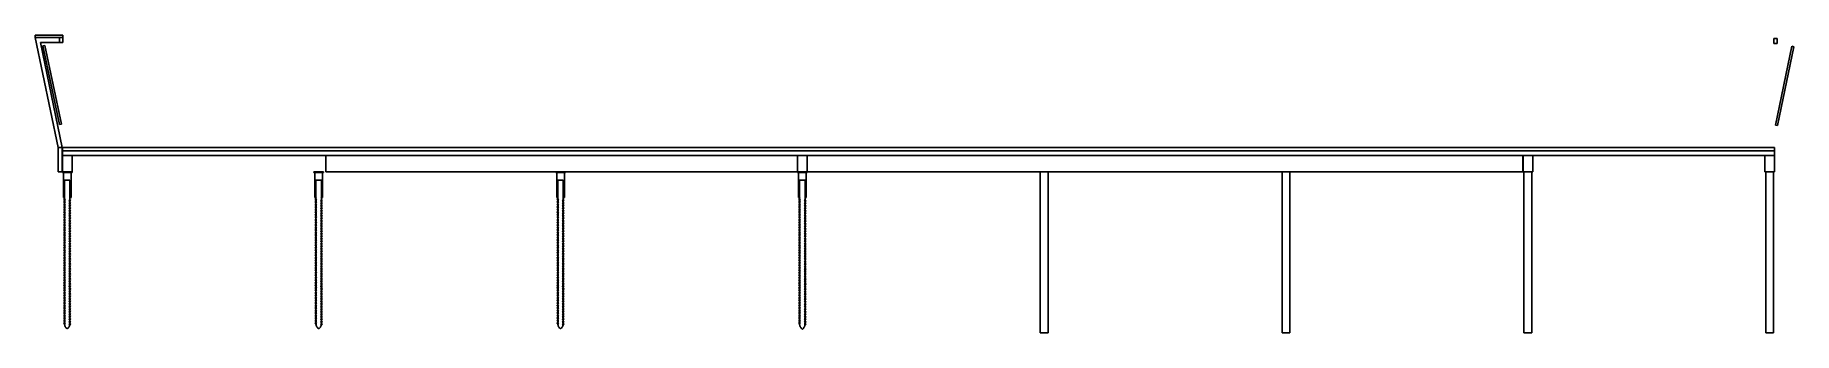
# Model space of a CAD drawing. Extents: x -195.6 to -173.8, y -15 to -11.3.
import ezdxf

# ---------------------------------------------------------------- set-up
doc = ezdxf.new("R2010")
doc.units = 0
doc.layers.add('SECTIONCUTEDGES', color=7, linetype='CONTINUOUS')

msp = doc.modelspace()

# ---------------------------------------------------------------- linework, layer by layer
at = {"layer": 'SECTIONCUTEDGES'}
for p, q in [((-195.279, -11.3), (-195.623, -11.3)), ((-195.623, -11.3), (-195.623, -11.33)), ((-195.623, -11.33), (-195.339, -12.696)), ((-195.319, -11.33), (-195.623, -11.33)), ((-195.623, -11.33), (-195.339, -12.696)), ((-195.319, -11.33), (-195.623, -11.33)), ((-195.623, -11.33), (-195.279, -11.33)), ((-195.279, -11.33), (-195.319, -11.33)), ((-195.319, -11.392), (-195.319, -11.33)), ((-195.279, -11.33), (-195.319, -11.33)), ((-195.319, -11.392), (-195.319, -11.33)), ((-195.279, -11.33), (-195.279, -11.3)), ((-195.279, -11.392), (-195.279, -11.33)), ((-195.279, -11.392), (-195.279, -11.33)), ((-174.052, -11.402), (-174.052, -11.34)), ((-174.052, -11.34), (-174.012, -11.34)), ((-174.012, -11.34), (-174.012, -11.402)), ((-195.286, -12.696), (-195.557, -11.392)), ((-195.557, -11.392), (-195.319, -11.392)), ((-195.286, -12.696), (-195.557, -11.392)), ((-195.557, -11.392), (-195.319, -11.392)), ((-195.526, -11.434), (-195.501, -11.429)), ((-195.322, -12.411), (-195.526, -11.434)), ((-195.501, -11.429), (-195.298, -12.406)), ((-195.319, -11.392), (-195.279, -11.392)), ((-195.319, -11.392), (-195.279, -11.392)), ((-174.012, -11.402), (-174.052, -11.402)), ((-173.83, -11.439), (-174.033, -12.416)), ((-174.009, -12.421), (-173.805, -11.444)), ((-173.805, -11.444), (-173.83, -11.439)), ((-195.298, -12.406), (-195.322, -12.411)), ((-174.033, -12.416), (-174.009, -12.421)), ((-195.339, -12.696), (-195.286, -12.696)), ((-195.339, -12.696), (-195.339, -12.996)), ((-195.339, -12.696), (-195.286, -12.696)), ((-195.286, -12.996), (-195.286, -12.696)), ((-195.285, -12.696), (-195.285, -12.736)), ((-174.045, -12.696), (-195.285, -12.696)), ((-195.285, -12.736), (-195.285, -12.796)), ((-174.045, -12.736), (-195.285, -12.736)), ((-195.285, -12.736), (-174.045, -12.736)), ((-195.285, -12.796), (-174.045, -12.796)), ((-195.285, -12.796), (-195.285, -12.996)), ((-195.165, -12.796), (-195.285, -12.796)), ((-195.165, -12.996), (-195.165, -12.796)), ((-192.015, -12.796), (-192.015, -12.996)), ((-177.166, -12.796), (-192.015, -12.796)), ((-186.165, -12.796), (-186.165, -12.996)), ((-186.045, -12.796), (-186.165, -12.796)), ((-186.045, -12.996), (-186.045, -12.796)), ((-177.166, -12.996), (-177.166, -12.796)), ((-177.165, -12.796), (-177.165, -12.996)), ((-177.045, -12.796), (-177.165, -12.796)), ((-177.045, -12.996), (-177.045, -12.796)), ((-174.165, -12.796), (-174.165, -12.996)), ((-174.045, -12.796), (-174.165, -12.796)), ((-174.045, -12.736), (-174.045, -12.696)), ((-174.045, -12.796), (-174.045, -12.736)), ((-174.045, -12.996), (-174.045, -12.796)), ((-195.339, -12.996), (-195.286, -12.996)), ((-195.275, -12.996), (-195.285, -12.996)), ((-195.285, -12.996), (-195.285, -13.006)), ((-195.285, -13.006), (-195.165, -13.006)), ((-195.265, -12.996), (-195.275, -12.996)), ((-195.273, -13.006), (-195.273, -13.316)), ((-195.225, -13.006), (-195.273, -13.006)), ((-195.265, -12.996), (-195.185, -12.996)), ((-195.178, -13.006), (-195.225, -13.006)), ((-195.185, -12.996), (-195.165, -12.996)), ((-195.178, -13.316), (-195.178, -13.006)), ((-195.165, -12.996), (-195.165, -13.006)), ((-192.155, -12.996), (-192.165, -12.996)), ((-192.165, -12.996), (-192.165, -13.006)), ((-192.165, -13.006), (-192.045, -13.006)), ((-192.145, -12.996), (-192.155, -12.996)), ((-192.153, -13.006), (-192.153, -13.316)), ((-192.105, -13.006), (-192.153, -13.006)), ((-192.145, -12.996), (-192.065, -12.996)), ((-192.058, -13.006), (-192.105, -13.006)), ((-192.065, -12.996), (-192.045, -12.996)), ((-192.058, -13.316), (-192.058, -13.006)), ((-192.045, -12.996), (-192.045, -13.006)), ((-192.015, -12.996), (-177.166, -12.996)), ((-189.155, -12.996), (-189.165, -12.996)), ((-189.165, -12.996), (-189.165, -13.006)), ((-189.165, -13.006), (-189.045, -13.006)), ((-189.145, -12.996), (-189.155, -12.996)), ((-189.153, -13.006), (-189.153, -13.316)), ((-189.105, -13.006), (-189.153, -13.006)), ((-189.145, -12.996), (-189.065, -12.996)), ((-189.058, -13.006), (-189.105, -13.006)), ((-189.065, -12.996), (-189.045, -12.996)), ((-189.058, -13.316), (-189.058, -13.006)), ((-189.045, -12.996), (-189.045, -13.006)), ((-186.165, -12.996), (-186.045, -12.996)), ((-186.155, -12.996), (-186.165, -12.996)), ((-186.165, -12.996), (-186.165, -13.006)), ((-186.165, -13.006), (-186.045, -13.006)), ((-186.145, -12.996), (-186.155, -12.996)), ((-186.153, -13.006), (-186.153, -13.316)), ((-186.105, -13.006), (-186.153, -13.006)), ((-186.145, -12.996), (-186.065, -12.996)), ((-186.057, -13.006), (-186.105, -13.006)), ((-186.065, -12.996), (-186.045, -12.996)), ((-186.057, -13.316), (-186.057, -13.006)), ((-186.045, -12.996), (-186.045, -13.006)), ((-183.057, -12.996), (-183.154, -12.996)), ((-183.154, -12.996), (-183.154, -14.996)), ((-183.057, -14.996), (-183.057, -12.996)), ((-180.057, -12.996), (-180.154, -12.996)), ((-180.154, -12.996), (-180.154, -14.996)), ((-180.057, -14.996), (-180.057, -12.996)), ((-177.165, -12.996), (-177.045, -12.996)), ((-177.057, -12.996), (-177.154, -12.996)), ((-177.154, -12.996), (-177.154, -14.996)), ((-177.057, -14.996), (-177.057, -12.996)), ((-174.165, -12.996), (-174.045, -12.996)), ((-174.057, -12.996), (-174.154, -12.996)), ((-174.154, -12.996), (-174.154, -14.996)), ((-174.057, -14.996), (-174.057, -12.996)), ((-195.259, -13.099), (-195.259, -14.882)), ((-195.192, -13.099), (-195.259, -13.099)), ((-195.192, -14.882), (-195.192, -13.099)), ((-192.139, -13.099), (-192.139, -14.882)), ((-192.072, -13.099), (-192.139, -13.099)), ((-192.072, -14.882), (-192.072, -13.099)), ((-189.139, -13.099), (-189.139, -14.882)), ((-189.072, -13.099), (-189.139, -13.099)), ((-189.072, -14.882), (-189.072, -13.099)), ((-186.14, -13.099), (-186.14, -14.882)), ((-186.071, -13.099), (-186.14, -13.099)), ((-186.071, -14.882), (-186.071, -13.099)), ((-195.261, -13.32), (-195.273, -13.316)), ((-195.272, -13.341), (-195.269, -13.34)), ((-195.265, -13.343), (-195.272, -13.341)), ((-195.272, -13.372), (-195.269, -13.371)), ((-195.265, -13.374), (-195.272, -13.372)), ((-195.272, -13.403), (-195.269, -13.403)), ((-195.265, -13.406), (-195.272, -13.403)), ((-195.272, -13.435), (-195.269, -13.434)), ((-195.265, -13.437), (-195.272, -13.435)), ((-195.272, -13.466), (-195.269, -13.465)), ((-195.265, -13.468), (-195.272, -13.466)), ((-195.272, -13.497), (-195.269, -13.496)), ((-195.265, -13.5), (-195.272, -13.497)), ((-195.269, -13.34), (-195.265, -13.339)), ((-195.269, -13.371), (-195.265, -13.37)), ((-195.269, -13.403), (-195.265, -13.402)), ((-195.269, -13.434), (-195.265, -13.433)), ((-195.269, -13.465), (-195.265, -13.464)), ((-195.269, -13.496), (-195.265, -13.495)), ((-195.265, -13.339), (-195.253, -13.335)), ((-195.247, -13.349), (-195.265, -13.343)), ((-195.265, -13.37), (-195.253, -13.367)), ((-195.247, -13.381), (-195.265, -13.374)), ((-195.265, -13.402), (-195.253, -13.398)), ((-195.247, -13.412), (-195.265, -13.406)), ((-195.265, -13.433), (-195.253, -13.429)), ((-195.247, -13.443), (-195.265, -13.437)), ((-195.265, -13.464), (-195.253, -13.46)), ((-195.247, -13.475), (-195.265, -13.468)), ((-195.265, -13.495), (-195.253, -13.492)), ((-195.247, -13.506), (-195.265, -13.5)), ((-195.265, -13.527), (-195.253, -13.523)), ((-195.253, -13.323), (-195.261, -13.32)), ((-195.253, -13.335), (-195.247, -13.334)), ((-195.253, -13.367), (-195.247, -13.365)), ((-195.253, -13.398), (-195.247, -13.396)), ((-195.253, -13.429), (-195.247, -13.428)), ((-195.253, -13.46), (-195.247, -13.459)), ((-195.253, -13.492), (-195.247, -13.49)), ((-195.253, -13.523), (-195.247, -13.522)), ((-195.204, -13.345), (-195.193, -13.349)), ((-195.2, -13.36), (-195.204, -13.361)), ((-195.204, -13.376), (-195.193, -13.38)), ((-195.2, -13.392), (-195.204, -13.392)), ((-195.204, -13.408), (-195.193, -13.412)), ((-195.2, -13.423), (-195.204, -13.423)), ((-195.204, -13.439), (-195.193, -13.443)), ((-195.2, -13.454), (-195.204, -13.455)), ((-195.204, -13.47), (-195.193, -13.474)), ((-195.2, -13.485), (-195.204, -13.486)), ((-195.204, -13.502), (-195.193, -13.506)), ((-195.2, -13.517), (-195.204, -13.517)), ((-195.193, -13.359), (-195.2, -13.36)), ((-195.193, -13.39), (-195.2, -13.392)), ((-195.193, -13.421), (-195.2, -13.423)), ((-195.193, -13.452), (-195.2, -13.454)), ((-195.193, -13.484), (-195.2, -13.485)), ((-195.193, -13.515), (-195.2, -13.517)), ((-195.198, -13.323), (-195.19, -13.32)), ((-195.193, -13.349), (-195.179, -13.354)), ((-195.186, -13.357), (-195.193, -13.359)), ((-195.193, -13.38), (-195.179, -13.386)), ((-195.186, -13.388), (-195.193, -13.39)), ((-195.193, -13.412), (-195.179, -13.417)), ((-195.186, -13.419), (-195.193, -13.421)), ((-195.193, -13.443), (-195.179, -13.448)), ((-195.186, -13.451), (-195.193, -13.452)), ((-195.193, -13.474), (-195.179, -13.48)), ((-195.186, -13.482), (-195.193, -13.484)), ((-195.193, -13.506), (-195.179, -13.511)), ((-195.186, -13.513), (-195.193, -13.515)), ((-195.19, -13.32), (-195.178, -13.316)), ((-195.179, -13.354), (-195.186, -13.357)), ((-195.179, -13.386), (-195.186, -13.388)), ((-195.179, -13.417), (-195.186, -13.419)), ((-195.179, -13.448), (-195.186, -13.451)), ((-195.179, -13.48), (-195.186, -13.482)), ((-195.179, -13.511), (-195.186, -13.513)), ((-192.141, -13.32), (-192.153, -13.316)), ((-192.152, -13.341), (-192.149, -13.34)), ((-192.145, -13.343), (-192.152, -13.341)), ((-192.152, -13.372), (-192.149, -13.371)), ((-192.145, -13.374), (-192.152, -13.372)), ((-192.152, -13.403), (-192.149, -13.403)), ((-192.145, -13.406), (-192.152, -13.403)), ((-192.152, -13.435), (-192.149, -13.434)), ((-192.145, -13.437), (-192.152, -13.435)), ((-192.152, -13.466), (-192.149, -13.465)), ((-192.145, -13.468), (-192.152, -13.466)), ((-192.152, -13.497), (-192.149, -13.496)), ((-192.145, -13.5), (-192.152, -13.497)), ((-192.149, -13.34), (-192.145, -13.339)), ((-192.149, -13.371), (-192.145, -13.37)), ((-192.149, -13.403), (-192.145, -13.402)), ((-192.149, -13.434), (-192.145, -13.433)), ((-192.149, -13.465), (-192.145, -13.464)), ((-192.149, -13.496), (-192.145, -13.495)), ((-192.145, -13.339), (-192.133, -13.335)), ((-192.127, -13.349), (-192.145, -13.343)), ((-192.145, -13.37), (-192.133, -13.367)), ((-192.127, -13.381), (-192.145, -13.374)), ((-192.145, -13.402), (-192.133, -13.398)), ((-192.127, -13.412), (-192.145, -13.406)), ((-192.145, -13.433), (-192.133, -13.429)), ((-192.127, -13.443), (-192.145, -13.437)), ((-192.145, -13.464), (-192.133, -13.46)), ((-192.127, -13.475), (-192.145, -13.468)), ((-192.145, -13.495), (-192.133, -13.492)), ((-192.127, -13.506), (-192.145, -13.5)), ((-192.145, -13.527), (-192.133, -13.523)), ((-192.133, -13.323), (-192.141, -13.32)), ((-192.133, -13.335), (-192.127, -13.334)), ((-192.133, -13.367), (-192.127, -13.365)), ((-192.133, -13.398), (-192.127, -13.396)), ((-192.133, -13.429), (-192.127, -13.428)), ((-192.133, -13.46), (-192.127, -13.459)), ((-192.133, -13.492), (-192.127, -13.49)), ((-192.133, -13.523), (-192.127, -13.522)), ((-192.084, -13.345), (-192.073, -13.349)), ((-192.08, -13.36), (-192.084, -13.361)), ((-192.084, -13.376), (-192.073, -13.38)), ((-192.08, -13.392), (-192.084, -13.392)), ((-192.084, -13.408), (-192.073, -13.412)), ((-192.08, -13.423), (-192.084, -13.423)), ((-192.084, -13.439), (-192.073, -13.443)), ((-192.08, -13.454), (-192.084, -13.455)), ((-192.084, -13.47), (-192.073, -13.474)), ((-192.08, -13.485), (-192.084, -13.486)), ((-192.084, -13.502), (-192.073, -13.506)), ((-192.08, -13.517), (-192.084, -13.517)), ((-192.073, -13.359), (-192.08, -13.36)), ((-192.073, -13.39), (-192.08, -13.392)), ((-192.073, -13.421), (-192.08, -13.423)), ((-192.073, -13.452), (-192.08, -13.454)), ((-192.073, -13.484), (-192.08, -13.485)), ((-192.073, -13.515), (-192.08, -13.517)), ((-192.078, -13.323), (-192.07, -13.32)), ((-192.073, -13.349), (-192.059, -13.354)), ((-192.066, -13.357), (-192.073, -13.359)), ((-192.073, -13.38), (-192.059, -13.386)), ((-192.066, -13.388), (-192.073, -13.39)), ((-192.073, -13.412), (-192.059, -13.417)), ((-192.066, -13.419), (-192.073, -13.421)), ((-192.073, -13.443), (-192.059, -13.448)), ((-192.066, -13.451), (-192.073, -13.452)), ((-192.073, -13.474), (-192.059, -13.48)), ((-192.066, -13.482), (-192.073, -13.484)), ((-192.073, -13.506), (-192.059, -13.511)), ((-192.066, -13.513), (-192.073, -13.515)), ((-192.07, -13.32), (-192.058, -13.316)), ((-192.059, -13.354), (-192.066, -13.357)), ((-192.059, -13.386), (-192.066, -13.388)), ((-192.059, -13.417), (-192.066, -13.419)), ((-192.059, -13.448), (-192.066, -13.451)), ((-192.059, -13.48), (-192.066, -13.482)), ((-192.059, -13.511), (-192.066, -13.513)), ((-189.141, -13.32), (-189.153, -13.316)), ((-189.152, -13.341), (-189.149, -13.34)), ((-189.145, -13.343), (-189.152, -13.341)), ((-189.152, -13.372), (-189.149, -13.371)), ((-189.145, -13.374), (-189.152, -13.372)), ((-189.152, -13.403), (-189.149, -13.403)), ((-189.145, -13.406), (-189.152, -13.403)), ((-189.152, -13.435), (-189.149, -13.434)), ((-189.145, -13.437), (-189.152, -13.435)), ((-189.152, -13.466), (-189.149, -13.465)), ((-189.145, -13.468), (-189.152, -13.466)), ((-189.152, -13.497), (-189.149, -13.496)), ((-189.145, -13.5), (-189.152, -13.497)), ((-189.149, -13.34), (-189.145, -13.339)), ((-189.149, -13.371), (-189.145, -13.37)), ((-189.149, -13.403), (-189.145, -13.402)), ((-189.149, -13.434), (-189.145, -13.433)), ((-189.149, -13.465), (-189.145, -13.464)), ((-189.149, -13.496), (-189.145, -13.495)), ((-189.145, -13.339), (-189.133, -13.335)), ((-189.127, -13.349), (-189.145, -13.343)), ((-189.145, -13.37), (-189.133, -13.367)), ((-189.127, -13.381), (-189.145, -13.374)), ((-189.145, -13.402), (-189.133, -13.398)), ((-189.127, -13.412), (-189.145, -13.406)), ((-189.145, -13.433), (-189.133, -13.429)), ((-189.127, -13.443), (-189.145, -13.437)), ((-189.145, -13.464), (-189.133, -13.46)), ((-189.127, -13.475), (-189.145, -13.468)), ((-189.145, -13.495), (-189.133, -13.492)), ((-189.127, -13.506), (-189.145, -13.5)), ((-189.145, -13.527), (-189.133, -13.523)), ((-189.133, -13.323), (-189.141, -13.32)), ((-189.133, -13.335), (-189.127, -13.334)), ((-189.133, -13.367), (-189.127, -13.365)), ((-189.133, -13.398), (-189.127, -13.396)), ((-189.133, -13.429), (-189.127, -13.428)), ((-189.133, -13.46), (-189.127, -13.459)), ((-189.133, -13.492), (-189.127, -13.49)), ((-189.133, -13.523), (-189.127, -13.522)), ((-189.084, -13.345), (-189.073, -13.349)), ((-189.08, -13.36), (-189.084, -13.361)), ((-189.084, -13.376), (-189.073, -13.38)), ((-189.08, -13.392), (-189.084, -13.392)), ((-189.084, -13.408), (-189.073, -13.412)), ((-189.08, -13.423), (-189.084, -13.423)), ((-189.084, -13.439), (-189.073, -13.443)), ((-189.08, -13.454), (-189.084, -13.455)), ((-189.084, -13.47), (-189.073, -13.474)), ((-189.08, -13.485), (-189.084, -13.486)), ((-189.084, -13.502), (-189.073, -13.506)), ((-189.08, -13.517), (-189.084, -13.517)), ((-189.073, -13.359), (-189.08, -13.36)), ((-189.073, -13.39), (-189.08, -13.392)), ((-189.073, -13.421), (-189.08, -13.423)), ((-189.073, -13.452), (-189.08, -13.454)), ((-189.073, -13.484), (-189.08, -13.485)), ((-189.073, -13.515), (-189.08, -13.517)), ((-189.078, -13.323), (-189.07, -13.32)), ((-189.073, -13.349), (-189.059, -13.354)), ((-189.066, -13.357), (-189.073, -13.359)), ((-189.073, -13.38), (-189.059, -13.386)), ((-189.066, -13.388), (-189.073, -13.39)), ((-189.073, -13.412), (-189.059, -13.417)), ((-189.066, -13.419), (-189.073, -13.421)), ((-189.073, -13.443), (-189.059, -13.448)), ((-189.066, -13.451), (-189.073, -13.452)), ((-189.073, -13.474), (-189.059, -13.48)), ((-189.066, -13.482), (-189.073, -13.484)), ((-189.073, -13.506), (-189.059, -13.511)), ((-189.066, -13.513), (-189.073, -13.515)), ((-189.07, -13.32), (-189.058, -13.316)), ((-189.059, -13.354), (-189.066, -13.357)), ((-189.059, -13.386), (-189.066, -13.388)), ((-189.059, -13.417), (-189.066, -13.419)), ((-189.059, -13.448), (-189.066, -13.451)), ((-189.059, -13.48), (-189.066, -13.482)), ((-189.059, -13.511), (-189.066, -13.513)), ((-186.153, -13.316), (-186.134, -13.323)), ((-186.153, -13.34), (-186.15, -13.339)), ((-186.131, -13.347), (-186.153, -13.34)), ((-186.153, -13.371), (-186.15, -13.37)), ((-186.131, -13.378), (-186.153, -13.371)), ((-186.153, -13.402), (-186.15, -13.401)), ((-186.131, -13.409), (-186.153, -13.402)), ((-186.153, -13.434), (-186.15, -13.433)), ((-186.131, -13.441), (-186.153, -13.434)), ((-186.153, -13.465), (-186.15, -13.464)), ((-186.131, -13.472), (-186.153, -13.465)), ((-186.153, -13.496), (-186.15, -13.495)), ((-186.131, -13.503), (-186.153, -13.496)), ((-186.153, -13.528), (-186.15, -13.527)), ((-186.15, -13.339), (-186.129, -13.332)), ((-186.15, -13.37), (-186.129, -13.363)), ((-186.15, -13.401), (-186.129, -13.394)), ((-186.15, -13.433), (-186.129, -13.426)), ((-186.15, -13.464), (-186.129, -13.457)), ((-186.15, -13.495), (-186.129, -13.488)), ((-186.15, -13.527), (-186.129, -13.519)), ((-186.129, -13.347), (-186.131, -13.347)), ((-186.129, -13.379), (-186.131, -13.378)), ((-186.129, -13.41), (-186.131, -13.409)), ((-186.129, -13.441), (-186.131, -13.441)), ((-186.129, -13.473), (-186.131, -13.472)), ((-186.129, -13.504), (-186.131, -13.503)), ((-186.082, -13.348), (-186.076, -13.35)), ((-186.07, -13.36), (-186.082, -13.364)), ((-186.082, -13.379), (-186.076, -13.381)), ((-186.07, -13.391), (-186.082, -13.395)), ((-186.082, -13.411), (-186.076, -13.412)), ((-186.07, -13.423), (-186.082, -13.426)), ((-186.082, -13.442), (-186.076, -13.444)), ((-186.07, -13.454), (-186.082, -13.458)), ((-186.082, -13.473), (-186.076, -13.475)), ((-186.07, -13.485), (-186.082, -13.489)), ((-186.082, -13.505), (-186.076, -13.506)), ((-186.07, -13.517), (-186.082, -13.52)), ((-186.076, -13.323), (-186.057, -13.316)), ((-186.076, -13.35), (-186.058, -13.356)), ((-186.076, -13.381), (-186.058, -13.387)), ((-186.076, -13.412), (-186.058, -13.418)), ((-186.076, -13.444), (-186.058, -13.45)), ((-186.076, -13.475), (-186.058, -13.481)), ((-186.076, -13.506), (-186.058, -13.512)), ((-186.058, -13.356), (-186.07, -13.36)), ((-186.058, -13.387), (-186.07, -13.391)), ((-186.058, -13.418), (-186.07, -13.423)), ((-186.058, -13.45), (-186.07, -13.454)), ((-186.058, -13.481), (-186.07, -13.485)), ((-186.058, -13.512), (-186.07, -13.517)), ((-195.272, -13.529), (-195.269, -13.528)), ((-195.265, -13.531), (-195.272, -13.529)), ((-195.272, -13.56), (-195.269, -13.559)), ((-195.265, -13.562), (-195.272, -13.56)), ((-195.272, -13.595), (-195.269, -13.594)), ((-195.265, -13.597), (-195.272, -13.595)), ((-195.272, -13.626), (-195.269, -13.625)), ((-195.265, -13.628), (-195.272, -13.626)), ((-195.272, -13.657), (-195.269, -13.656)), ((-195.265, -13.659), (-195.272, -13.657)), ((-195.272, -13.689), (-195.269, -13.688)), ((-195.265, -13.691), (-195.272, -13.689)), ((-195.272, -13.72), (-195.269, -13.719)), ((-195.272, -13.72), (-195.269, -13.719)), ((-195.265, -13.722), (-195.272, -13.72)), ((-195.265, -13.722), (-195.272, -13.72)), ((-195.269, -13.528), (-195.265, -13.527)), ((-195.269, -13.559), (-195.265, -13.558)), ((-195.269, -13.594), (-195.265, -13.593)), ((-195.269, -13.625), (-195.265, -13.624)), ((-195.269, -13.656), (-195.265, -13.655)), ((-195.269, -13.688), (-195.265, -13.687)), ((-195.269, -13.719), (-195.265, -13.718)), ((-195.269, -13.719), (-195.265, -13.718)), ((-195.247, -13.537), (-195.265, -13.531)), ((-195.265, -13.558), (-195.253, -13.554)), ((-195.247, -13.569), (-195.265, -13.562)), ((-195.265, -13.593), (-195.253, -13.589)), ((-195.247, -13.603), (-195.265, -13.597)), ((-195.265, -13.624), (-195.253, -13.62)), ((-195.247, -13.634), (-195.265, -13.628)), ((-195.265, -13.655), (-195.253, -13.652)), ((-195.247, -13.666), (-195.265, -13.659)), ((-195.265, -13.687), (-195.253, -13.683)), ((-195.247, -13.697), (-195.265, -13.691)), ((-195.265, -13.718), (-195.253, -13.714)), ((-195.265, -13.718), (-195.253, -13.714)), ((-195.247, -13.728), (-195.265, -13.722)), ((-195.247, -13.728), (-195.265, -13.722)), ((-195.253, -13.554), (-195.247, -13.553)), ((-195.253, -13.589), (-195.247, -13.588)), ((-195.253, -13.62), (-195.247, -13.619)), ((-195.253, -13.652), (-195.247, -13.65)), ((-195.253, -13.683), (-195.247, -13.681)), ((-195.253, -13.714), (-195.247, -13.713)), ((-195.253, -13.714), (-195.247, -13.713)), ((-195.253, -13.745), (-195.247, -13.744)), ((-195.253, -13.745), (-195.247, -13.744)), ((-195.204, -13.533), (-195.193, -13.537)), ((-195.2, -13.548), (-195.204, -13.549)), ((-195.204, -13.564), (-195.193, -13.568)), ((-195.2, -13.579), (-195.204, -13.58)), ((-195.204, -13.599), (-195.193, -13.603)), ((-195.2, -13.614), (-195.204, -13.615)), ((-195.204, -13.63), (-195.193, -13.634)), ((-195.2, -13.645), (-195.204, -13.646)), ((-195.204, -13.661), (-195.193, -13.666)), ((-195.2, -13.677), (-195.204, -13.677)), ((-195.204, -13.693), (-195.193, -13.697)), ((-195.2, -13.708), (-195.204, -13.708)), ((-195.204, -13.724), (-195.193, -13.728)), ((-195.204, -13.724), (-195.193, -13.728)), ((-195.2, -13.739), (-195.204, -13.74)), ((-195.2, -13.739), (-195.204, -13.74)), ((-195.193, -13.546), (-195.2, -13.548)), ((-195.193, -13.578), (-195.2, -13.579)), ((-195.193, -13.612), (-195.2, -13.614)), ((-195.193, -13.644), (-195.2, -13.645)), ((-195.193, -13.675), (-195.2, -13.677)), ((-195.193, -13.706), (-195.2, -13.708)), ((-195.193, -13.738), (-195.2, -13.739)), ((-195.193, -13.738), (-195.2, -13.739)), ((-195.193, -13.537), (-195.179, -13.542)), ((-195.186, -13.545), (-195.193, -13.546)), ((-195.193, -13.568), (-195.179, -13.574)), ((-195.186, -13.576), (-195.193, -13.578)), ((-195.193, -13.603), (-195.179, -13.608)), ((-195.186, -13.611), (-195.193, -13.612)), ((-195.193, -13.634), (-195.179, -13.639)), ((-195.186, -13.642), (-195.193, -13.644)), ((-195.193, -13.666), (-195.179, -13.671)), ((-195.186, -13.673), (-195.193, -13.675)), ((-195.193, -13.697), (-195.179, -13.702)), ((-195.186, -13.704), (-195.193, -13.706)), ((-195.193, -13.728), (-195.179, -13.733)), ((-195.193, -13.728), (-195.179, -13.733)), ((-195.186, -13.736), (-195.193, -13.738)), ((-195.186, -13.736), (-195.193, -13.738)), ((-195.179, -13.542), (-195.186, -13.545)), ((-195.179, -13.574), (-195.186, -13.576)), ((-195.179, -13.608), (-195.186, -13.611)), ((-195.179, -13.639), (-195.186, -13.642)), ((-195.179, -13.671), (-195.186, -13.673)), ((-195.179, -13.702), (-195.186, -13.704)), ((-195.179, -13.733), (-195.186, -13.736)), ((-195.179, -13.733), (-195.186, -13.736)), ((-192.152, -13.529), (-192.149, -13.528)), ((-192.145, -13.531), (-192.152, -13.529)), ((-192.152, -13.56), (-192.149, -13.559)), ((-192.145, -13.562), (-192.152, -13.56)), ((-192.152, -13.595), (-192.149, -13.594)), ((-192.145, -13.597), (-192.152, -13.595)), ((-192.152, -13.626), (-192.149, -13.625)), ((-192.145, -13.628), (-192.152, -13.626)), ((-192.152, -13.657), (-192.149, -13.656)), ((-192.145, -13.659), (-192.152, -13.657)), ((-192.152, -13.689), (-192.149, -13.688)), ((-192.145, -13.691), (-192.152, -13.689)), ((-192.152, -13.72), (-192.149, -13.719)), ((-192.152, -13.72), (-192.149, -13.719)), ((-192.145, -13.722), (-192.152, -13.72)), ((-192.145, -13.722), (-192.152, -13.72)), ((-192.149, -13.528), (-192.145, -13.527)), ((-192.149, -13.559), (-192.145, -13.558)), ((-192.149, -13.594), (-192.145, -13.593)), ((-192.149, -13.625), (-192.145, -13.624)), ((-192.149, -13.656), (-192.145, -13.655)), ((-192.149, -13.688), (-192.145, -13.687)), ((-192.149, -13.719), (-192.145, -13.718)), ((-192.149, -13.719), (-192.145, -13.718)), ((-192.127, -13.537), (-192.145, -13.531)), ((-192.145, -13.558), (-192.133, -13.554)), ((-192.127, -13.569), (-192.145, -13.562)), ((-192.145, -13.593), (-192.133, -13.589)), ((-192.127, -13.603), (-192.145, -13.597)), ((-192.145, -13.624), (-192.133, -13.62)), ((-192.127, -13.634), (-192.145, -13.628)), ((-192.145, -13.655), (-192.133, -13.652)), ((-192.127, -13.666), (-192.145, -13.659)), ((-192.145, -13.687), (-192.133, -13.683)), ((-192.127, -13.697), (-192.145, -13.691)), ((-192.145, -13.718), (-192.133, -13.714)), ((-192.145, -13.718), (-192.133, -13.714)), ((-192.127, -13.728), (-192.145, -13.722)), ((-192.127, -13.728), (-192.145, -13.722)), ((-192.133, -13.554), (-192.127, -13.553)), ((-192.133, -13.589), (-192.127, -13.588)), ((-192.133, -13.62), (-192.127, -13.619)), ((-192.133, -13.652), (-192.127, -13.65)), ((-192.133, -13.683), (-192.127, -13.681)), ((-192.133, -13.714), (-192.127, -13.713)), ((-192.133, -13.714), (-192.127, -13.713)), ((-192.133, -13.745), (-192.127, -13.744)), ((-192.133, -13.745), (-192.127, -13.744)), ((-192.084, -13.533), (-192.073, -13.537)), ((-192.08, -13.548), (-192.084, -13.549)), ((-192.084, -13.564), (-192.073, -13.568)), ((-192.08, -13.579), (-192.084, -13.58)), ((-192.084, -13.599), (-192.073, -13.603)), ((-192.08, -13.614), (-192.084, -13.615)), ((-192.084, -13.63), (-192.073, -13.634)), ((-192.08, -13.645), (-192.084, -13.646)), ((-192.084, -13.661), (-192.073, -13.666)), ((-192.08, -13.677), (-192.084, -13.677)), ((-192.084, -13.693), (-192.073, -13.697)), ((-192.08, -13.708), (-192.084, -13.708)), ((-192.084, -13.724), (-192.073, -13.728)), ((-192.084, -13.724), (-192.073, -13.728)), ((-192.08, -13.739), (-192.084, -13.74)), ((-192.08, -13.739), (-192.084, -13.74)), ((-192.073, -13.546), (-192.08, -13.548)), ((-192.073, -13.578), (-192.08, -13.579)), ((-192.073, -13.612), (-192.08, -13.614)), ((-192.073, -13.644), (-192.08, -13.645)), ((-192.073, -13.675), (-192.08, -13.677)), ((-192.073, -13.706), (-192.08, -13.708)), ((-192.073, -13.738), (-192.08, -13.739)), ((-192.073, -13.738), (-192.08, -13.739)), ((-192.073, -13.537), (-192.059, -13.542)), ((-192.066, -13.545), (-192.073, -13.546)), ((-192.073, -13.568), (-192.059, -13.574)), ((-192.066, -13.576), (-192.073, -13.578)), ((-192.073, -13.603), (-192.059, -13.608)), ((-192.066, -13.611), (-192.073, -13.612)), ((-192.073, -13.634), (-192.059, -13.639)), ((-192.066, -13.642), (-192.073, -13.644)), ((-192.073, -13.666), (-192.059, -13.671)), ((-192.066, -13.673), (-192.073, -13.675)), ((-192.073, -13.697), (-192.059, -13.702)), ((-192.066, -13.704), (-192.073, -13.706)), ((-192.073, -13.728), (-192.059, -13.733)), ((-192.073, -13.728), (-192.059, -13.733)), ((-192.066, -13.736), (-192.073, -13.738)), ((-192.066, -13.736), (-192.073, -13.738)), ((-192.059, -13.542), (-192.066, -13.545)), ((-192.059, -13.574), (-192.066, -13.576)), ((-192.059, -13.608), (-192.066, -13.611)), ((-192.059, -13.639), (-192.066, -13.642)), ((-192.059, -13.671), (-192.066, -13.673)), ((-192.059, -13.702), (-192.066, -13.704)), ((-192.059, -13.733), (-192.066, -13.736)), ((-192.059, -13.733), (-192.066, -13.736)), ((-189.152, -13.529), (-189.149, -13.528)), ((-189.145, -13.531), (-189.152, -13.529)), ((-189.152, -13.56), (-189.149, -13.559)), ((-189.145, -13.562), (-189.152, -13.56)), ((-189.152, -13.595), (-189.149, -13.594)), ((-189.145, -13.597), (-189.152, -13.595)), ((-189.152, -13.626), (-189.149, -13.625)), ((-189.145, -13.628), (-189.152, -13.626)), ((-189.152, -13.657), (-189.149, -13.656)), ((-189.145, -13.659), (-189.152, -13.657)), ((-189.152, -13.689), (-189.149, -13.688)), ((-189.145, -13.691), (-189.152, -13.689)), ((-189.152, -13.72), (-189.149, -13.719)), ((-189.152, -13.72), (-189.149, -13.719)), ((-189.145, -13.722), (-189.152, -13.72)), ((-189.145, -13.722), (-189.152, -13.72)), ((-189.149, -13.528), (-189.145, -13.527)), ((-189.149, -13.559), (-189.145, -13.558)), ((-189.149, -13.594), (-189.145, -13.593)), ((-189.149, -13.625), (-189.145, -13.624)), ((-189.149, -13.656), (-189.145, -13.655)), ((-189.149, -13.688), (-189.145, -13.687)), ((-189.149, -13.719), (-189.145, -13.718)), ((-189.149, -13.719), (-189.145, -13.718)), ((-189.127, -13.537), (-189.145, -13.531)), ((-189.145, -13.558), (-189.133, -13.554)), ((-189.127, -13.569), (-189.145, -13.562)), ((-189.145, -13.593), (-189.133, -13.589)), ((-189.127, -13.603), (-189.145, -13.597)), ((-189.145, -13.624), (-189.133, -13.62)), ((-189.127, -13.634), (-189.145, -13.628)), ((-189.145, -13.655), (-189.133, -13.652)), ((-189.127, -13.666), (-189.145, -13.659)), ((-189.145, -13.687), (-189.133, -13.683)), ((-189.127, -13.697), (-189.145, -13.691)), ((-189.145, -13.718), (-189.133, -13.714)), ((-189.145, -13.718), (-189.133, -13.714)), ((-189.127, -13.728), (-189.145, -13.722)), ((-189.127, -13.728), (-189.145, -13.722)), ((-189.133, -13.554), (-189.127, -13.553)), ((-189.133, -13.589), (-189.127, -13.588)), ((-189.133, -13.62), (-189.127, -13.619)), ((-189.133, -13.652), (-189.127, -13.65)), ((-189.133, -13.683), (-189.127, -13.681)), ((-189.133, -13.714), (-189.127, -13.713)), ((-189.133, -13.714), (-189.127, -13.713)), ((-189.133, -13.745), (-189.127, -13.744)), ((-189.133, -13.745), (-189.127, -13.744)), ((-189.084, -13.533), (-189.073, -13.537)), ((-189.08, -13.548), (-189.084, -13.549)), ((-189.084, -13.564), (-189.073, -13.568)), ((-189.08, -13.579), (-189.084, -13.58)), ((-189.084, -13.599), (-189.073, -13.603)), ((-189.08, -13.614), (-189.084, -13.615)), ((-189.084, -13.63), (-189.073, -13.634)), ((-189.08, -13.645), (-189.084, -13.646)), ((-189.084, -13.661), (-189.073, -13.666)), ((-189.08, -13.677), (-189.084, -13.677)), ((-189.084, -13.693), (-189.073, -13.697)), ((-189.08, -13.708), (-189.084, -13.708)), ((-189.084, -13.724), (-189.073, -13.728)), ((-189.084, -13.724), (-189.073, -13.728)), ((-189.08, -13.739), (-189.084, -13.74)), ((-189.08, -13.739), (-189.084, -13.74)), ((-189.073, -13.546), (-189.08, -13.548)), ((-189.073, -13.578), (-189.08, -13.579)), ((-189.073, -13.612), (-189.08, -13.614)), ((-189.073, -13.644), (-189.08, -13.645)), ((-189.073, -13.675), (-189.08, -13.677)), ((-189.073, -13.706), (-189.08, -13.708)), ((-189.073, -13.738), (-189.08, -13.739)), ((-189.073, -13.738), (-189.08, -13.739)), ((-189.073, -13.537), (-189.059, -13.542)), ((-189.066, -13.545), (-189.073, -13.546)), ((-189.073, -13.568), (-189.059, -13.574)), ((-189.066, -13.576), (-189.073, -13.578)), ((-189.073, -13.603), (-189.059, -13.608)), ((-189.066, -13.611), (-189.073, -13.612)), ((-189.073, -13.634), (-189.059, -13.639)), ((-189.066, -13.642), (-189.073, -13.644)), ((-189.073, -13.666), (-189.059, -13.671)), ((-189.066, -13.673), (-189.073, -13.675)), ((-189.073, -13.697), (-189.059, -13.702)), ((-189.066, -13.704), (-189.073, -13.706)), ((-189.073, -13.728), (-189.059, -13.733)), ((-189.073, -13.728), (-189.059, -13.733)), ((-189.066, -13.736), (-189.073, -13.738)), ((-189.066, -13.736), (-189.073, -13.738)), ((-189.059, -13.542), (-189.066, -13.545)), ((-189.059, -13.574), (-189.066, -13.576)), ((-189.059, -13.608), (-189.066, -13.611)), ((-189.059, -13.639), (-189.066, -13.642)), ((-189.059, -13.671), (-189.066, -13.673)), ((-189.059, -13.702), (-189.066, -13.704)), ((-189.059, -13.733), (-189.066, -13.736)), ((-189.059, -13.733), (-189.066, -13.736)), ((-186.131, -13.535), (-186.153, -13.528)), ((-186.153, -13.559), (-186.15, -13.558)), ((-186.131, -13.566), (-186.153, -13.559)), ((-186.153, -13.593), (-186.15, -13.592)), ((-186.131, -13.6), (-186.153, -13.593)), ((-186.153, -13.625), (-186.15, -13.624)), ((-186.131, -13.632), (-186.153, -13.625)), ((-186.153, -13.656), (-186.15, -13.655)), ((-186.131, -13.663), (-186.153, -13.656)), ((-186.153, -13.687), (-186.15, -13.686)), ((-186.131, -13.694), (-186.153, -13.687)), ((-186.153, -13.719), (-186.15, -13.718)), ((-186.153, -13.719), (-186.15, -13.718)), ((-186.131, -13.726), (-186.153, -13.719)), ((-186.131, -13.726), (-186.153, -13.719)), ((-186.15, -13.558), (-186.129, -13.551)), ((-186.15, -13.592), (-186.129, -13.585)), ((-186.15, -13.624), (-186.129, -13.617)), ((-186.15, -13.655), (-186.129, -13.648)), ((-186.15, -13.686), (-186.129, -13.679)), ((-186.15, -13.718), (-186.129, -13.711)), ((-186.15, -13.718), (-186.129, -13.711)), ((-186.15, -13.749), (-186.129, -13.742)), ((-186.15, -13.749), (-186.129, -13.742)), ((-186.129, -13.535), (-186.131, -13.535)), ((-186.129, -13.566), (-186.131, -13.566)), ((-186.129, -13.601), (-186.131, -13.6)), ((-186.129, -13.632), (-186.131, -13.632)), ((-186.129, -13.664), (-186.131, -13.663)), ((-186.129, -13.695), (-186.131, -13.694)), ((-186.129, -13.726), (-186.131, -13.726)), ((-186.129, -13.726), (-186.131, -13.726)), ((-186.082, -13.536), (-186.076, -13.538)), ((-186.07, -13.548), (-186.082, -13.552)), ((-186.082, -13.567), (-186.076, -13.569)), ((-186.07, -13.579), (-186.082, -13.583)), ((-186.082, -13.602), (-186.076, -13.603)), ((-186.07, -13.614), (-186.082, -13.618)), ((-186.082, -13.633), (-186.076, -13.635)), ((-186.07, -13.645), (-186.082, -13.649)), ((-186.082, -13.665), (-186.076, -13.666)), ((-186.07, -13.676), (-186.082, -13.68)), ((-186.082, -13.696), (-186.076, -13.697)), ((-186.07, -13.708), (-186.082, -13.711)), ((-186.082, -13.727), (-186.076, -13.729)), ((-186.082, -13.727), (-186.076, -13.729)), ((-186.07, -13.739), (-186.082, -13.743)), ((-186.07, -13.739), (-186.082, -13.743)), ((-186.076, -13.538), (-186.058, -13.544)), ((-186.076, -13.569), (-186.058, -13.575)), ((-186.076, -13.603), (-186.058, -13.61)), ((-186.076, -13.635), (-186.058, -13.641)), ((-186.076, -13.666), (-186.058, -13.672)), ((-186.076, -13.697), (-186.058, -13.703)), ((-186.076, -13.729), (-186.058, -13.735)), ((-186.076, -13.729), (-186.058, -13.735)), ((-186.058, -13.544), (-186.07, -13.548)), ((-186.058, -13.575), (-186.07, -13.579)), ((-186.058, -13.61), (-186.07, -13.614)), ((-186.058, -13.641), (-186.07, -13.645)), ((-186.058, -13.672), (-186.07, -13.676)), ((-186.058, -13.703), (-186.07, -13.708)), ((-186.058, -13.735), (-186.07, -13.739)), ((-186.058, -13.735), (-186.07, -13.739)), ((-195.272, -13.751), (-195.269, -13.75)), ((-195.272, -13.751), (-195.269, -13.75)), ((-195.265, -13.753), (-195.272, -13.751)), ((-195.265, -13.753), (-195.272, -13.751)), ((-195.272, -13.782), (-195.269, -13.781)), ((-195.272, -13.782), (-195.269, -13.781)), ((-195.265, -13.785), (-195.272, -13.782)), ((-195.265, -13.785), (-195.272, -13.782)), ((-195.272, -13.814), (-195.269, -13.813)), ((-195.272, -13.814), (-195.269, -13.813)), ((-195.265, -13.816), (-195.272, -13.814)), ((-195.265, -13.816), (-195.272, -13.814)), ((-195.272, -13.845), (-195.269, -13.844)), ((-195.265, -13.847), (-195.272, -13.845)), ((-195.272, -13.876), (-195.269, -13.875)), ((-195.265, -13.879), (-195.272, -13.876)), ((-195.272, -13.908), (-195.269, -13.907)), ((-195.265, -13.91), (-195.272, -13.908)), ((-195.272, -13.939), (-195.269, -13.938)), ((-195.265, -13.941), (-195.272, -13.939)), ((-195.269, -13.75), (-195.265, -13.749)), ((-195.269, -13.75), (-195.265, -13.749)), ((-195.269, -13.781), (-195.265, -13.781)), ((-195.269, -13.781), (-195.265, -13.781)), ((-195.269, -13.813), (-195.265, -13.812)), ((-195.269, -13.813), (-195.265, -13.812)), ((-195.269, -13.844), (-195.265, -13.843)), ((-195.269, -13.875), (-195.265, -13.874)), ((-195.269, -13.907), (-195.265, -13.906)), ((-195.269, -13.938), (-195.265, -13.937)), ((-195.265, -13.749), (-195.253, -13.745)), ((-195.265, -13.749), (-195.253, -13.745)), ((-195.247, -13.76), (-195.265, -13.753)), ((-195.247, -13.76), (-195.265, -13.753)), ((-195.265, -13.781), (-195.253, -13.777)), ((-195.265, -13.781), (-195.253, -13.777)), ((-195.247, -13.791), (-195.265, -13.785)), ((-195.247, -13.791), (-195.265, -13.785)), ((-195.265, -13.812), (-195.253, -13.808)), ((-195.265, -13.812), (-195.253, -13.808)), ((-195.247, -13.822), (-195.265, -13.816)), ((-195.247, -13.822), (-195.265, -13.816)), ((-195.265, -13.843), (-195.253, -13.839)), ((-195.247, -13.854), (-195.265, -13.847)), ((-195.265, -13.874), (-195.253, -13.871)), ((-195.247, -13.885), (-195.265, -13.879)), ((-195.265, -13.906), (-195.253, -13.902)), ((-195.247, -13.916), (-195.265, -13.91)), ((-195.265, -13.937), (-195.253, -13.933)), ((-195.247, -13.948), (-195.265, -13.941)), ((-195.253, -13.777), (-195.247, -13.775)), ((-195.253, -13.777), (-195.247, -13.775)), ((-195.253, -13.808), (-195.247, -13.807)), ((-195.253, -13.808), (-195.247, -13.807)), ((-195.253, -13.839), (-195.247, -13.838)), ((-195.253, -13.871), (-195.247, -13.869)), ((-195.253, -13.902), (-195.247, -13.901)), ((-195.253, -13.933), (-195.247, -13.932)), ((-195.204, -13.755), (-195.193, -13.759)), ((-195.204, -13.755), (-195.193, -13.759)), ((-195.2, -13.771), (-195.204, -13.771)), ((-195.2, -13.771), (-195.204, -13.771)), ((-195.204, -13.787), (-195.193, -13.791)), ((-195.204, -13.787), (-195.193, -13.791)), ((-195.2, -13.802), (-195.204, -13.802)), ((-195.2, -13.802), (-195.204, -13.802)), ((-195.204, -13.818), (-195.193, -13.822)), ((-195.204, -13.818), (-195.193, -13.822)), ((-195.2, -13.833), (-195.204, -13.834)), ((-195.2, -13.833), (-195.204, -13.834)), ((-195.204, -13.849), (-195.193, -13.853)), ((-195.2, -13.864), (-195.204, -13.865)), ((-195.204, -13.881), (-195.193, -13.885)), ((-195.2, -13.896), (-195.204, -13.896)), ((-195.204, -13.912), (-195.193, -13.916)), ((-195.2, -13.927), (-195.204, -13.928)), ((-195.204, -13.943), (-195.193, -13.947)), ((-195.2, -13.958), (-195.204, -13.959)), ((-195.193, -13.769), (-195.2, -13.771)), ((-195.193, -13.769), (-195.2, -13.771)), ((-195.193, -13.8), (-195.2, -13.802)), ((-195.193, -13.8), (-195.2, -13.802)), ((-195.193, -13.831), (-195.2, -13.833)), ((-195.193, -13.831), (-195.2, -13.833)), ((-195.193, -13.863), (-195.2, -13.864)), ((-195.193, -13.894), (-195.2, -13.896)), ((-195.193, -13.925), (-195.2, -13.927)), ((-195.193, -13.957), (-195.2, -13.958)), ((-195.193, -13.759), (-195.179, -13.765)), ((-195.193, -13.759), (-195.179, -13.765)), ((-195.186, -13.767), (-195.193, -13.769)), ((-195.186, -13.767), (-195.193, -13.769)), ((-195.193, -13.791), (-195.179, -13.796)), ((-195.193, -13.791), (-195.179, -13.796)), ((-195.186, -13.798), (-195.193, -13.8)), ((-195.186, -13.798), (-195.193, -13.8)), ((-195.193, -13.822), (-195.179, -13.827)), ((-195.193, -13.822), (-195.179, -13.827)), ((-195.186, -13.83), (-195.193, -13.831)), ((-195.186, -13.83), (-195.193, -13.831)), ((-195.193, -13.853), (-195.179, -13.859)), ((-195.186, -13.861), (-195.193, -13.863)), ((-195.193, -13.885), (-195.179, -13.89)), ((-195.186, -13.892), (-195.193, -13.894)), ((-195.193, -13.916), (-195.179, -13.921)), ((-195.186, -13.924), (-195.193, -13.925)), ((-195.193, -13.947), (-195.179, -13.953)), ((-195.186, -13.955), (-195.193, -13.957)), ((-195.179, -13.765), (-195.186, -13.767)), ((-195.179, -13.765), (-195.186, -13.767)), ((-195.179, -13.796), (-195.186, -13.798)), ((-195.179, -13.796), (-195.186, -13.798)), ((-195.179, -13.827), (-195.186, -13.83)), ((-195.179, -13.827), (-195.186, -13.83)), ((-195.179, -13.859), (-195.186, -13.861)), ((-195.179, -13.89), (-195.186, -13.892)), ((-195.179, -13.921), (-195.186, -13.924)), ((-195.179, -13.953), (-195.186, -13.955)), ((-192.152, -13.751), (-192.149, -13.75)), ((-192.152, -13.751), (-192.149, -13.75)), ((-192.145, -13.753), (-192.152, -13.751)), ((-192.145, -13.753), (-192.152, -13.751)), ((-192.152, -13.782), (-192.149, -13.781)), ((-192.152, -13.782), (-192.149, -13.781)), ((-192.145, -13.785), (-192.152, -13.782)), ((-192.145, -13.785), (-192.152, -13.782)), ((-192.152, -13.814), (-192.149, -13.813)), ((-192.152, -13.814), (-192.149, -13.813)), ((-192.145, -13.816), (-192.152, -13.814)), ((-192.145, -13.816), (-192.152, -13.814)), ((-192.152, -13.845), (-192.149, -13.844)), ((-192.145, -13.847), (-192.152, -13.845)), ((-192.152, -13.876), (-192.149, -13.875)), ((-192.145, -13.879), (-192.152, -13.876)), ((-192.152, -13.908), (-192.149, -13.907)), ((-192.145, -13.91), (-192.152, -13.908)), ((-192.152, -13.939), (-192.149, -13.938)), ((-192.145, -13.941), (-192.152, -13.939)), ((-192.149, -13.75), (-192.145, -13.749)), ((-192.149, -13.75), (-192.145, -13.749)), ((-192.149, -13.781), (-192.145, -13.781)), ((-192.149, -13.781), (-192.145, -13.781)), ((-192.149, -13.813), (-192.145, -13.812)), ((-192.149, -13.813), (-192.145, -13.812)), ((-192.149, -13.844), (-192.145, -13.843)), ((-192.149, -13.875), (-192.145, -13.874)), ((-192.149, -13.907), (-192.145, -13.906)), ((-192.149, -13.938), (-192.145, -13.937)), ((-192.145, -13.749), (-192.133, -13.745)), ((-192.145, -13.749), (-192.133, -13.745)), ((-192.127, -13.76), (-192.145, -13.753)), ((-192.127, -13.76), (-192.145, -13.753)), ((-192.145, -13.781), (-192.133, -13.777)), ((-192.145, -13.781), (-192.133, -13.777)), ((-192.127, -13.791), (-192.145, -13.785)), ((-192.127, -13.791), (-192.145, -13.785)), ((-192.145, -13.812), (-192.133, -13.808)), ((-192.145, -13.812), (-192.133, -13.808)), ((-192.127, -13.822), (-192.145, -13.816)), ((-192.127, -13.822), (-192.145, -13.816)), ((-192.145, -13.843), (-192.133, -13.839)), ((-192.127, -13.854), (-192.145, -13.847)), ((-192.145, -13.874), (-192.133, -13.871)), ((-192.127, -13.885), (-192.145, -13.879)), ((-192.145, -13.906), (-192.133, -13.902)), ((-192.127, -13.916), (-192.145, -13.91)), ((-192.145, -13.937), (-192.133, -13.933)), ((-192.127, -13.948), (-192.145, -13.941)), ((-192.133, -13.777), (-192.127, -13.775)), ((-192.133, -13.777), (-192.127, -13.775)), ((-192.133, -13.808), (-192.127, -13.807)), ((-192.133, -13.808), (-192.127, -13.807)), ((-192.133, -13.839), (-192.127, -13.838)), ((-192.133, -13.871), (-192.127, -13.869)), ((-192.133, -13.902), (-192.127, -13.901)), ((-192.133, -13.933), (-192.127, -13.932)), ((-192.084, -13.755), (-192.073, -13.759)), ((-192.084, -13.755), (-192.073, -13.759)), ((-192.08, -13.771), (-192.084, -13.771)), ((-192.08, -13.771), (-192.084, -13.771)), ((-192.084, -13.787), (-192.073, -13.791)), ((-192.084, -13.787), (-192.073, -13.791)), ((-192.08, -13.802), (-192.084, -13.802)), ((-192.08, -13.802), (-192.084, -13.802)), ((-192.084, -13.818), (-192.073, -13.822)), ((-192.084, -13.818), (-192.073, -13.822)), ((-192.08, -13.833), (-192.084, -13.834)), ((-192.08, -13.833), (-192.084, -13.834)), ((-192.084, -13.849), (-192.073, -13.853)), ((-192.08, -13.864), (-192.084, -13.865)), ((-192.084, -13.881), (-192.073, -13.885)), ((-192.08, -13.896), (-192.084, -13.896)), ((-192.084, -13.912), (-192.073, -13.916)), ((-192.08, -13.927), (-192.084, -13.928)), ((-192.084, -13.943), (-192.073, -13.947)), ((-192.08, -13.958), (-192.084, -13.959)), ((-192.073, -13.769), (-192.08, -13.771)), ((-192.073, -13.769), (-192.08, -13.771)), ((-192.073, -13.8), (-192.08, -13.802)), ((-192.073, -13.8), (-192.08, -13.802)), ((-192.073, -13.831), (-192.08, -13.833)), ((-192.073, -13.831), (-192.08, -13.833)), ((-192.073, -13.863), (-192.08, -13.864)), ((-192.073, -13.894), (-192.08, -13.896)), ((-192.073, -13.925), (-192.08, -13.927)), ((-192.073, -13.957), (-192.08, -13.958)), ((-192.073, -13.759), (-192.059, -13.765)), ((-192.073, -13.759), (-192.059, -13.765)), ((-192.066, -13.767), (-192.073, -13.769)), ((-192.066, -13.767), (-192.073, -13.769)), ((-192.073, -13.791), (-192.059, -13.796)), ((-192.073, -13.791), (-192.059, -13.796)), ((-192.066, -13.798), (-192.073, -13.8)), ((-192.066, -13.798), (-192.073, -13.8)), ((-192.073, -13.822), (-192.059, -13.827)), ((-192.073, -13.822), (-192.059, -13.827)), ((-192.066, -13.83), (-192.073, -13.831)), ((-192.066, -13.83), (-192.073, -13.831)), ((-192.073, -13.853), (-192.059, -13.859)), ((-192.066, -13.861), (-192.073, -13.863)), ((-192.073, -13.885), (-192.059, -13.89)), ((-192.066, -13.892), (-192.073, -13.894)), ((-192.073, -13.916), (-192.059, -13.921)), ((-192.066, -13.924), (-192.073, -13.925)), ((-192.073, -13.947), (-192.059, -13.953)), ((-192.066, -13.955), (-192.073, -13.957)), ((-192.059, -13.765), (-192.066, -13.767)), ((-192.059, -13.765), (-192.066, -13.767)), ((-192.059, -13.796), (-192.066, -13.798)), ((-192.059, -13.796), (-192.066, -13.798)), ((-192.059, -13.827), (-192.066, -13.83)), ((-192.059, -13.827), (-192.066, -13.83)), ((-192.059, -13.859), (-192.066, -13.861)), ((-192.059, -13.89), (-192.066, -13.892)), ((-192.059, -13.921), (-192.066, -13.924)), ((-192.059, -13.953), (-192.066, -13.955)), ((-189.152, -13.751), (-189.149, -13.75)), ((-189.152, -13.751), (-189.149, -13.75)), ((-189.145, -13.753), (-189.152, -13.751)), ((-189.145, -13.753), (-189.152, -13.751)), ((-189.152, -13.782), (-189.149, -13.781)), ((-189.152, -13.782), (-189.149, -13.781)), ((-189.145, -13.785), (-189.152, -13.782)), ((-189.145, -13.785), (-189.152, -13.782)), ((-189.152, -13.814), (-189.149, -13.813)), ((-189.152, -13.814), (-189.149, -13.813)), ((-189.145, -13.816), (-189.152, -13.814)), ((-189.145, -13.816), (-189.152, -13.814)), ((-189.152, -13.845), (-189.149, -13.844)), ((-189.145, -13.847), (-189.152, -13.845)), ((-189.152, -13.876), (-189.149, -13.875)), ((-189.145, -13.879), (-189.152, -13.876)), ((-189.152, -13.908), (-189.149, -13.907)), ((-189.145, -13.91), (-189.152, -13.908)), ((-189.152, -13.939), (-189.149, -13.938)), ((-189.145, -13.941), (-189.152, -13.939)), ((-189.149, -13.75), (-189.145, -13.749)), ((-189.149, -13.75), (-189.145, -13.749)), ((-189.149, -13.781), (-189.145, -13.781)), ((-189.149, -13.781), (-189.145, -13.781)), ((-189.149, -13.813), (-189.145, -13.812)), ((-189.149, -13.813), (-189.145, -13.812)), ((-189.149, -13.844), (-189.145, -13.843)), ((-189.149, -13.875), (-189.145, -13.874)), ((-189.149, -13.907), (-189.145, -13.906)), ((-189.149, -13.938), (-189.145, -13.937)), ((-189.145, -13.749), (-189.133, -13.745)), ((-189.145, -13.749), (-189.133, -13.745)), ((-189.127, -13.76), (-189.145, -13.753)), ((-189.127, -13.76), (-189.145, -13.753)), ((-189.145, -13.781), (-189.133, -13.777)), ((-189.145, -13.781), (-189.133, -13.777)), ((-189.127, -13.791), (-189.145, -13.785)), ((-189.127, -13.791), (-189.145, -13.785)), ((-189.145, -13.812), (-189.133, -13.808)), ((-189.145, -13.812), (-189.133, -13.808)), ((-189.127, -13.822), (-189.145, -13.816)), ((-189.127, -13.822), (-189.145, -13.816)), ((-189.145, -13.843), (-189.133, -13.839)), ((-189.127, -13.854), (-189.145, -13.847)), ((-189.145, -13.874), (-189.133, -13.871)), ((-189.127, -13.885), (-189.145, -13.879)), ((-189.145, -13.906), (-189.133, -13.902)), ((-189.127, -13.916), (-189.145, -13.91)), ((-189.145, -13.937), (-189.133, -13.933)), ((-189.127, -13.948), (-189.145, -13.941)), ((-189.133, -13.777), (-189.127, -13.775)), ((-189.133, -13.777), (-189.127, -13.775)), ((-189.133, -13.808), (-189.127, -13.807)), ((-189.133, -13.808), (-189.127, -13.807)), ((-189.133, -13.839), (-189.127, -13.838)), ((-189.133, -13.871), (-189.127, -13.869)), ((-189.133, -13.902), (-189.127, -13.901)), ((-189.133, -13.933), (-189.127, -13.932)), ((-189.084, -13.755), (-189.073, -13.759)), ((-189.084, -13.755), (-189.073, -13.759)), ((-189.08, -13.771), (-189.084, -13.771)), ((-189.08, -13.771), (-189.084, -13.771)), ((-189.084, -13.787), (-189.073, -13.791)), ((-189.084, -13.787), (-189.073, -13.791)), ((-189.08, -13.802), (-189.084, -13.802)), ((-189.08, -13.802), (-189.084, -13.802)), ((-189.084, -13.818), (-189.073, -13.822)), ((-189.084, -13.818), (-189.073, -13.822)), ((-189.08, -13.833), (-189.084, -13.834)), ((-189.08, -13.833), (-189.084, -13.834)), ((-189.084, -13.849), (-189.073, -13.853)), ((-189.08, -13.864), (-189.084, -13.865)), ((-189.084, -13.881), (-189.073, -13.885)), ((-189.08, -13.896), (-189.084, -13.896)), ((-189.084, -13.912), (-189.073, -13.916)), ((-189.08, -13.927), (-189.084, -13.928)), ((-189.084, -13.943), (-189.073, -13.947)), ((-189.08, -13.958), (-189.084, -13.959)), ((-189.073, -13.769), (-189.08, -13.771)), ((-189.073, -13.769), (-189.08, -13.771)), ((-189.073, -13.8), (-189.08, -13.802)), ((-189.073, -13.8), (-189.08, -13.802)), ((-189.073, -13.831), (-189.08, -13.833)), ((-189.073, -13.831), (-189.08, -13.833)), ((-189.073, -13.863), (-189.08, -13.864)), ((-189.073, -13.894), (-189.08, -13.896)), ((-189.073, -13.925), (-189.08, -13.927)), ((-189.073, -13.957), (-189.08, -13.958)), ((-189.073, -13.759), (-189.059, -13.765)), ((-189.073, -13.759), (-189.059, -13.765)), ((-189.066, -13.767), (-189.073, -13.769)), ((-189.066, -13.767), (-189.073, -13.769)), ((-189.073, -13.791), (-189.059, -13.796)), ((-189.073, -13.791), (-189.059, -13.796)), ((-189.066, -13.798), (-189.073, -13.8)), ((-189.066, -13.798), (-189.073, -13.8)), ((-189.073, -13.822), (-189.059, -13.827)), ((-189.073, -13.822), (-189.059, -13.827)), ((-189.066, -13.83), (-189.073, -13.831)), ((-189.066, -13.83), (-189.073, -13.831)), ((-189.073, -13.853), (-189.059, -13.859)), ((-189.066, -13.861), (-189.073, -13.863)), ((-189.073, -13.885), (-189.059, -13.89)), ((-189.066, -13.892), (-189.073, -13.894)), ((-189.073, -13.916), (-189.059, -13.921)), ((-189.066, -13.924), (-189.073, -13.925)), ((-189.073, -13.947), (-189.059, -13.953)), ((-189.066, -13.955), (-189.073, -13.957)), ((-189.059, -13.765), (-189.066, -13.767)), ((-189.059, -13.765), (-189.066, -13.767)), ((-189.059, -13.796), (-189.066, -13.798)), ((-189.059, -13.796), (-189.066, -13.798)), ((-189.059, -13.827), (-189.066, -13.83)), ((-189.059, -13.827), (-189.066, -13.83)), ((-189.059, -13.859), (-189.066, -13.861)), ((-189.059, -13.89), (-189.066, -13.892)), ((-189.059, -13.921), (-189.066, -13.924)), ((-189.059, -13.953), (-189.066, -13.955)), ((-186.153, -13.75), (-186.15, -13.749)), ((-186.153, -13.75), (-186.15, -13.749)), ((-186.131, -13.757), (-186.153, -13.75)), ((-186.131, -13.757), (-186.153, -13.75)), ((-186.153, -13.781), (-186.15, -13.78)), ((-186.153, -13.781), (-186.15, -13.78)), ((-186.131, -13.788), (-186.153, -13.781)), ((-186.131, -13.788), (-186.153, -13.781)), ((-186.153, -13.813), (-186.15, -13.812)), ((-186.153, -13.813), (-186.15, -13.812)), ((-186.131, -13.82), (-186.153, -13.813)), ((-186.131, -13.82), (-186.153, -13.813)), ((-186.153, -13.844), (-186.15, -13.843)), ((-186.131, -13.851), (-186.153, -13.844)), ((-186.153, -13.875), (-186.15, -13.874)), ((-186.131, -13.882), (-186.153, -13.875)), ((-186.153, -13.907), (-186.15, -13.906)), ((-186.131, -13.914), (-186.153, -13.907)), ((-186.153, -13.938), (-186.15, -13.937)), ((-186.131, -13.945), (-186.153, -13.938)), ((-186.15, -13.78), (-186.129, -13.773)), ((-186.15, -13.78), (-186.129, -13.773)), ((-186.15, -13.812), (-186.129, -13.805)), ((-186.15, -13.812), (-186.129, -13.805)), ((-186.15, -13.843), (-186.129, -13.836)), ((-186.15, -13.874), (-186.129, -13.867)), ((-186.15, -13.906), (-186.129, -13.898)), ((-186.15, -13.937), (-186.129, -13.93)), ((-186.15, -13.968), (-186.129, -13.961)), ((-186.129, -13.758), (-186.131, -13.757)), ((-186.129, -13.758), (-186.131, -13.757)), ((-186.129, -13.789), (-186.131, -13.788)), ((-186.129, -13.789), (-186.131, -13.788)), ((-186.129, -13.82), (-186.131, -13.82)), ((-186.129, -13.82), (-186.131, -13.82)), ((-186.129, -13.851), (-186.131, -13.851)), ((-186.129, -13.883), (-186.131, -13.882)), ((-186.129, -13.914), (-186.131, -13.914)), ((-186.129, -13.945), (-186.131, -13.945)), ((-186.082, -13.758), (-186.076, -13.76)), ((-186.082, -13.758), (-186.076, -13.76)), ((-186.07, -13.77), (-186.082, -13.774)), ((-186.07, -13.77), (-186.082, -13.774)), ((-186.082, -13.79), (-186.076, -13.791)), ((-186.082, -13.79), (-186.076, -13.791)), ((-186.07, -13.802), (-186.082, -13.805)), ((-186.07, -13.802), (-186.082, -13.805)), ((-186.082, -13.821), (-186.076, -13.823)), ((-186.082, -13.821), (-186.076, -13.823)), ((-186.07, -13.833), (-186.082, -13.837)), ((-186.07, -13.833), (-186.082, -13.837)), ((-186.082, -13.852), (-186.076, -13.854)), ((-186.07, -13.864), (-186.082, -13.868)), ((-186.082, -13.884), (-186.076, -13.885)), ((-186.07, -13.896), (-186.082, -13.899)), ((-186.082, -13.915), (-186.076, -13.917)), ((-186.07, -13.927), (-186.082, -13.931)), ((-186.082, -13.946), (-186.076, -13.948)), ((-186.07, -13.958), (-186.082, -13.962)), ((-186.076, -13.76), (-186.058, -13.766)), ((-186.076, -13.76), (-186.058, -13.766)), ((-186.076, -13.791), (-186.058, -13.797)), ((-186.076, -13.791), (-186.058, -13.797)), ((-186.076, -13.823), (-186.058, -13.829)), ((-186.076, -13.823), (-186.058, -13.829)), ((-186.076, -13.854), (-186.058, -13.86)), ((-186.076, -13.885), (-186.058, -13.891)), ((-186.076, -13.917), (-186.058, -13.923)), ((-186.076, -13.948), (-186.058, -13.954)), ((-186.058, -13.766), (-186.07, -13.77)), ((-186.058, -13.766), (-186.07, -13.77)), ((-186.058, -13.797), (-186.07, -13.802)), ((-186.058, -13.797), (-186.07, -13.802)), ((-186.058, -13.829), (-186.07, -13.833)), ((-186.058, -13.829), (-186.07, -13.833)), ((-186.058, -13.86), (-186.07, -13.864)), ((-186.058, -13.891), (-186.07, -13.896)), ((-186.058, -13.923), (-186.07, -13.927)), ((-186.058, -13.954), (-186.07, -13.958)), ((-195.272, -13.97), (-195.269, -13.969)), ((-195.265, -13.973), (-195.272, -13.97)), ((-195.272, -14.002), (-195.269, -14.001)), ((-195.265, -14.004), (-195.272, -14.002)), ((-195.272, -14.033), (-195.269, -14.032)), ((-195.265, -14.035), (-195.272, -14.033)), ((-195.272, -14.064), (-195.269, -14.063)), ((-195.265, -14.067), (-195.272, -14.064)), ((-195.272, -14.096), (-195.269, -14.095)), ((-195.265, -14.098), (-195.272, -14.096)), ((-195.272, -14.127), (-195.269, -14.126)), ((-195.265, -14.129), (-195.272, -14.127)), ((-195.272, -14.158), (-195.269, -14.157)), ((-195.265, -14.161), (-195.272, -14.158)), ((-195.269, -13.969), (-195.265, -13.968)), ((-195.269, -14.001), (-195.265, -14)), ((-195.269, -14.032), (-195.265, -14.031)), ((-195.269, -14.063), (-195.265, -14.062)), ((-195.269, -14.095), (-195.265, -14.094)), ((-195.269, -14.126), (-195.265, -14.125)), ((-195.269, -14.157), (-195.265, -14.156)), ((-195.265, -13.968), (-195.253, -13.965)), ((-195.247, -13.979), (-195.265, -13.973)), ((-195.265, -14), (-195.253, -13.996)), ((-195.247, -14.01), (-195.265, -14.004)), ((-195.265, -14.031), (-195.253, -14.027)), ((-195.247, -14.042), (-195.265, -14.035)), ((-195.265, -14.062), (-195.253, -14.059)), ((-195.247, -14.073), (-195.265, -14.067)), ((-195.265, -14.094), (-195.253, -14.09)), ((-195.247, -14.104), (-195.265, -14.098)), ((-195.265, -14.125), (-195.253, -14.121)), ((-195.247, -14.136), (-195.265, -14.129)), ((-195.265, -14.156), (-195.253, -14.153)), ((-195.247, -14.167), (-195.265, -14.161)), ((-195.253, -13.965), (-195.247, -13.963)), ((-195.253, -13.996), (-195.247, -13.995)), ((-195.253, -14.027), (-195.247, -14.026)), ((-195.253, -14.059), (-195.247, -14.057)), ((-195.253, -14.09), (-195.247, -14.089)), ((-195.253, -14.121), (-195.247, -14.12)), ((-195.253, -14.153), (-195.247, -14.151)), ((-195.204, -13.975), (-195.193, -13.979)), ((-195.2, -13.99), (-195.204, -13.99)), ((-195.204, -14.006), (-195.193, -14.01)), ((-195.2, -14.021), (-195.204, -14.022)), ((-195.204, -14.037), (-195.193, -14.041)), ((-195.2, -14.052), (-195.204, -14.053)), ((-195.204, -14.069), (-195.193, -14.073)), ((-195.2, -14.084), (-195.204, -14.084)), ((-195.204, -14.1), (-195.193, -14.104)), ((-195.2, -14.115), (-195.204, -14.116)), ((-195.204, -14.131), (-195.193, -14.135)), ((-195.2, -14.146), (-195.204, -14.147)), ((-195.204, -14.163), (-195.193, -14.167)), ((-195.2, -14.178), (-195.204, -14.178)), ((-195.193, -13.988), (-195.2, -13.99)), ((-195.193, -14.019), (-195.2, -14.021)), ((-195.193, -14.051), (-195.2, -14.052)), ((-195.193, -14.082), (-195.2, -14.084)), ((-195.193, -14.113), (-195.2, -14.115)), ((-195.193, -14.145), (-195.2, -14.146)), ((-195.193, -14.176), (-195.2, -14.178)), ((-195.193, -13.979), (-195.179, -13.984)), ((-195.186, -13.986), (-195.193, -13.988)), ((-195.193, -14.01), (-195.179, -14.015)), ((-195.186, -14.018), (-195.193, -14.019)), ((-195.193, -14.041), (-195.179, -14.047)), ((-195.186, -14.049), (-195.193, -14.051)), ((-195.193, -14.073), (-195.179, -14.078)), ((-195.186, -14.08), (-195.193, -14.082)), ((-195.193, -14.104), (-195.179, -14.109)), ((-195.186, -14.112), (-195.193, -14.113)), ((-195.193, -14.135), (-195.179, -14.14)), ((-195.186, -14.143), (-195.193, -14.145)), ((-195.193, -14.167), (-195.179, -14.172)), ((-195.186, -14.174), (-195.193, -14.176)), ((-195.179, -13.984), (-195.186, -13.986)), ((-195.179, -14.015), (-195.186, -14.018)), ((-195.179, -14.047), (-195.186, -14.049)), ((-195.179, -14.078), (-195.186, -14.08)), ((-195.179, -14.109), (-195.186, -14.112)), ((-195.179, -14.14), (-195.186, -14.143)), ((-195.179, -14.172), (-195.186, -14.174)), ((-192.152, -13.97), (-192.149, -13.969)), ((-192.145, -13.973), (-192.152, -13.97)), ((-192.152, -14.002), (-192.149, -14.001)), ((-192.145, -14.004), (-192.152, -14.002)), ((-192.152, -14.033), (-192.149, -14.032)), ((-192.145, -14.035), (-192.152, -14.033)), ((-192.152, -14.064), (-192.149, -14.063)), ((-192.145, -14.067), (-192.152, -14.064)), ((-192.152, -14.096), (-192.149, -14.095)), ((-192.145, -14.098), (-192.152, -14.096)), ((-192.152, -14.127), (-192.149, -14.126)), ((-192.145, -14.129), (-192.152, -14.127)), ((-192.152, -14.158), (-192.149, -14.157)), ((-192.145, -14.161), (-192.152, -14.158)), ((-192.149, -13.969), (-192.145, -13.968)), ((-192.149, -14.001), (-192.145, -14)), ((-192.149, -14.032), (-192.145, -14.031)), ((-192.149, -14.063), (-192.145, -14.062)), ((-192.149, -14.095), (-192.145, -14.094)), ((-192.149, -14.126), (-192.145, -14.125)), ((-192.149, -14.157), (-192.145, -14.156)), ((-192.145, -13.968), (-192.133, -13.965)), ((-192.127, -13.979), (-192.145, -13.973)), ((-192.145, -14), (-192.133, -13.996)), ((-192.127, -14.01), (-192.145, -14.004)), ((-192.145, -14.031), (-192.133, -14.027)), ((-192.127, -14.042), (-192.145, -14.035)), ((-192.145, -14.062), (-192.133, -14.059)), ((-192.127, -14.073), (-192.145, -14.067)), ((-192.145, -14.094), (-192.133, -14.09)), ((-192.127, -14.104), (-192.145, -14.098)), ((-192.145, -14.125), (-192.133, -14.121)), ((-192.127, -14.136), (-192.145, -14.129)), ((-192.145, -14.156), (-192.133, -14.153)), ((-192.127, -14.167), (-192.145, -14.161)), ((-192.133, -13.965), (-192.127, -13.963)), ((-192.133, -13.996), (-192.127, -13.995)), ((-192.133, -14.027), (-192.127, -14.026)), ((-192.133, -14.059), (-192.127, -14.057)), ((-192.133, -14.09), (-192.127, -14.089)), ((-192.133, -14.121), (-192.127, -14.12)), ((-192.133, -14.153), (-192.127, -14.151)), ((-192.084, -13.975), (-192.073, -13.979)), ((-192.08, -13.99), (-192.084, -13.99)), ((-192.084, -14.006), (-192.073, -14.01)), ((-192.08, -14.021), (-192.084, -14.022)), ((-192.084, -14.037), (-192.073, -14.041)), ((-192.08, -14.052), (-192.084, -14.053)), ((-192.084, -14.069), (-192.073, -14.073)), ((-192.08, -14.084), (-192.084, -14.084)), ((-192.084, -14.1), (-192.073, -14.104)), ((-192.08, -14.115), (-192.084, -14.116)), ((-192.084, -14.131), (-192.073, -14.135)), ((-192.08, -14.146), (-192.084, -14.147)), ((-192.084, -14.163), (-192.073, -14.167)), ((-192.08, -14.178), (-192.084, -14.178)), ((-192.073, -13.988), (-192.08, -13.99)), ((-192.073, -14.019), (-192.08, -14.021)), ((-192.073, -14.051), (-192.08, -14.052)), ((-192.073, -14.082), (-192.08, -14.084)), ((-192.073, -14.113), (-192.08, -14.115)), ((-192.073, -14.145), (-192.08, -14.146)), ((-192.073, -14.176), (-192.08, -14.178)), ((-192.073, -13.979), (-192.059, -13.984)), ((-192.066, -13.986), (-192.073, -13.988)), ((-192.073, -14.01), (-192.059, -14.015)), ((-192.066, -14.018), (-192.073, -14.019)), ((-192.073, -14.041), (-192.059, -14.047)), ((-192.066, -14.049), (-192.073, -14.051)), ((-192.073, -14.073), (-192.059, -14.078)), ((-192.066, -14.08), (-192.073, -14.082)), ((-192.073, -14.104), (-192.059, -14.109)), ((-192.066, -14.112), (-192.073, -14.113)), ((-192.073, -14.135), (-192.059, -14.14)), ((-192.066, -14.143), (-192.073, -14.145)), ((-192.073, -14.167), (-192.059, -14.172)), ((-192.066, -14.174), (-192.073, -14.176)), ((-192.059, -13.984), (-192.066, -13.986)), ((-192.059, -14.015), (-192.066, -14.018)), ((-192.059, -14.047), (-192.066, -14.049)), ((-192.059, -14.078), (-192.066, -14.08)), ((-192.059, -14.109), (-192.066, -14.112)), ((-192.059, -14.14), (-192.066, -14.143)), ((-192.059, -14.172), (-192.066, -14.174)), ((-189.152, -13.97), (-189.149, -13.969)), ((-189.145, -13.973), (-189.152, -13.97)), ((-189.152, -14.002), (-189.149, -14.001)), ((-189.145, -14.004), (-189.152, -14.002)), ((-189.152, -14.033), (-189.149, -14.032)), ((-189.145, -14.035), (-189.152, -14.033)), ((-189.152, -14.064), (-189.149, -14.063)), ((-189.145, -14.067), (-189.152, -14.064)), ((-189.152, -14.096), (-189.149, -14.095)), ((-189.145, -14.098), (-189.152, -14.096)), ((-189.152, -14.127), (-189.149, -14.126)), ((-189.145, -14.129), (-189.152, -14.127)), ((-189.152, -14.158), (-189.149, -14.157)), ((-189.145, -14.161), (-189.152, -14.158)), ((-189.149, -13.969), (-189.145, -13.968)), ((-189.149, -14.001), (-189.145, -14)), ((-189.149, -14.032), (-189.145, -14.031)), ((-189.149, -14.063), (-189.145, -14.062)), ((-189.149, -14.095), (-189.145, -14.094)), ((-189.149, -14.126), (-189.145, -14.125)), ((-189.149, -14.157), (-189.145, -14.156)), ((-189.145, -13.968), (-189.133, -13.965)), ((-189.127, -13.979), (-189.145, -13.973)), ((-189.145, -14), (-189.133, -13.996)), ((-189.127, -14.01), (-189.145, -14.004)), ((-189.145, -14.031), (-189.133, -14.027)), ((-189.127, -14.042), (-189.145, -14.035)), ((-189.145, -14.062), (-189.133, -14.059)), ((-189.127, -14.073), (-189.145, -14.067)), ((-189.145, -14.094), (-189.133, -14.09)), ((-189.127, -14.104), (-189.145, -14.098)), ((-189.145, -14.125), (-189.133, -14.121)), ((-189.127, -14.136), (-189.145, -14.129)), ((-189.145, -14.156), (-189.133, -14.153)), ((-189.127, -14.167), (-189.145, -14.161)), ((-189.133, -13.965), (-189.127, -13.963)), ((-189.133, -13.996), (-189.127, -13.995)), ((-189.133, -14.027), (-189.127, -14.026)), ((-189.133, -14.059), (-189.127, -14.057)), ((-189.133, -14.09), (-189.127, -14.089)), ((-189.133, -14.121), (-189.127, -14.12)), ((-189.133, -14.153), (-189.127, -14.151)), ((-189.084, -13.975), (-189.073, -13.979)), ((-189.08, -13.99), (-189.084, -13.99)), ((-189.084, -14.006), (-189.073, -14.01)), ((-189.08, -14.021), (-189.084, -14.022)), ((-189.084, -14.037), (-189.073, -14.041)), ((-189.08, -14.052), (-189.084, -14.053)), ((-189.084, -14.069), (-189.073, -14.073)), ((-189.08, -14.084), (-189.084, -14.084)), ((-189.084, -14.1), (-189.073, -14.104)), ((-189.08, -14.115), (-189.084, -14.116)), ((-189.084, -14.131), (-189.073, -14.135)), ((-189.08, -14.146), (-189.084, -14.147)), ((-189.084, -14.163), (-189.073, -14.167)), ((-189.08, -14.178), (-189.084, -14.178)), ((-189.073, -13.988), (-189.08, -13.99)), ((-189.073, -14.019), (-189.08, -14.021)), ((-189.073, -14.051), (-189.08, -14.052)), ((-189.073, -14.082), (-189.08, -14.084)), ((-189.073, -14.113), (-189.08, -14.115)), ((-189.073, -14.145), (-189.08, -14.146)), ((-189.073, -14.176), (-189.08, -14.178)), ((-189.073, -13.979), (-189.059, -13.984)), ((-189.066, -13.986), (-189.073, -13.988)), ((-189.073, -14.01), (-189.059, -14.015)), ((-189.066, -14.018), (-189.073, -14.019)), ((-189.073, -14.041), (-189.059, -14.047)), ((-189.066, -14.049), (-189.073, -14.051)), ((-189.073, -14.073), (-189.059, -14.078)), ((-189.066, -14.08), (-189.073, -14.082)), ((-189.073, -14.104), (-189.059, -14.109)), ((-189.066, -14.112), (-189.073, -14.113)), ((-189.073, -14.135), (-189.059, -14.14)), ((-189.066, -14.143), (-189.073, -14.145)), ((-189.073, -14.167), (-189.059, -14.172)), ((-189.066, -14.174), (-189.073, -14.176)), ((-189.059, -13.984), (-189.066, -13.986)), ((-189.059, -14.015), (-189.066, -14.018)), ((-189.059, -14.047), (-189.066, -14.049)), ((-189.059, -14.078), (-189.066, -14.08)), ((-189.059, -14.109), (-189.066, -14.112)), ((-189.059, -14.14), (-189.066, -14.143)), ((-189.059, -14.172), (-189.066, -14.174)), ((-186.153, -13.969), (-186.15, -13.968)), ((-186.131, -13.976), (-186.153, -13.969)), ((-186.153, -14.001), (-186.15, -14)), ((-186.131, -14.007), (-186.153, -14.001)), ((-186.153, -14.032), (-186.15, -14.031)), ((-186.131, -14.039), (-186.153, -14.032)), ((-186.153, -14.063), (-186.15, -14.062)), ((-186.131, -14.07), (-186.153, -14.063)), ((-186.153, -14.094), (-186.15, -14.094)), ((-186.131, -14.101), (-186.153, -14.094)), ((-186.153, -14.126), (-186.15, -14.125)), ((-186.131, -14.133), (-186.153, -14.126)), ((-186.153, -14.157), (-186.15, -14.156)), ((-186.131, -14.164), (-186.153, -14.157)), ((-186.15, -14), (-186.129, -13.992)), ((-186.15, -14.031), (-186.129, -14.024)), ((-186.15, -14.062), (-186.129, -14.055)), ((-186.15, -14.094), (-186.129, -14.086)), ((-186.15, -14.125), (-186.129, -14.118)), ((-186.15, -14.156), (-186.129, -14.149)), ((-186.15, -14.187), (-186.129, -14.18)), ((-186.129, -13.977), (-186.131, -13.976)), ((-186.129, -14.008), (-186.131, -14.007)), ((-186.129, -14.039), (-186.131, -14.039)), ((-186.129, -14.071), (-186.131, -14.07)), ((-186.129, -14.102), (-186.131, -14.101)), ((-186.129, -14.133), (-186.131, -14.133)), ((-186.129, -14.165), (-186.131, -14.164)), ((-186.082, -13.978), (-186.076, -13.979)), ((-186.07, -13.99), (-186.082, -13.993)), ((-186.082, -14.009), (-186.076, -14.011)), ((-186.07, -14.021), (-186.082, -14.025)), ((-186.082, -14.04), (-186.076, -14.042)), ((-186.07, -14.052), (-186.082, -14.056)), ((-186.082, -14.072), (-186.076, -14.073)), ((-186.07, -14.083), (-186.082, -14.087)), ((-186.082, -14.103), (-186.076, -14.105)), ((-186.07, -14.115), (-186.082, -14.119)), ((-186.082, -14.134), (-186.076, -14.136)), ((-186.07, -14.146), (-186.082, -14.15)), ((-186.082, -14.166), (-186.076, -14.167)), ((-186.07, -14.177), (-186.082, -14.181)), ((-186.076, -13.979), (-186.058, -13.985)), ((-186.076, -14.011), (-186.058, -14.017)), ((-186.076, -14.042), (-186.058, -14.048)), ((-186.076, -14.073), (-186.058, -14.079)), ((-186.076, -14.105), (-186.058, -14.111)), ((-186.076, -14.136), (-186.058, -14.142)), ((-186.076, -14.167), (-186.058, -14.173)), ((-186.058, -13.985), (-186.07, -13.99)), ((-186.058, -14.017), (-186.07, -14.021)), ((-186.058, -14.048), (-186.07, -14.052)), ((-186.058, -14.079), (-186.07, -14.083)), ((-186.058, -14.111), (-186.07, -14.115)), ((-186.058, -14.142), (-186.07, -14.146)), ((-186.058, -14.173), (-186.07, -14.177)), ((-195.272, -14.19), (-195.269, -14.189)), ((-195.265, -14.192), (-195.272, -14.19)), ((-195.272, -14.219), (-195.269, -14.218)), ((-195.265, -14.221), (-195.272, -14.219)), ((-195.272, -14.25), (-195.269, -14.25)), ((-195.265, -14.253), (-195.272, -14.25)), ((-195.272, -14.282), (-195.269, -14.281)), ((-195.265, -14.284), (-195.272, -14.282)), ((-195.272, -14.313), (-195.269, -14.312)), ((-195.265, -14.315), (-195.272, -14.313)), ((-195.272, -14.343), (-195.269, -14.342)), ((-195.272, -14.344), (-195.269, -14.343)), ((-195.265, -14.345), (-195.272, -14.343)), ((-195.265, -14.347), (-195.272, -14.344)), ((-195.272, -14.374), (-195.269, -14.373)), ((-195.265, -14.377), (-195.272, -14.374)), ((-195.272, -14.376), (-195.269, -14.375)), ((-195.265, -14.378), (-195.272, -14.376)), ((-195.269, -14.189), (-195.265, -14.188)), ((-195.269, -14.218), (-195.265, -14.217)), ((-195.269, -14.25), (-195.265, -14.249)), ((-195.269, -14.281), (-195.265, -14.28)), ((-195.269, -14.312), (-195.265, -14.311)), ((-195.269, -14.342), (-195.265, -14.341)), ((-195.269, -14.343), (-195.265, -14.342)), ((-195.269, -14.373), (-195.265, -14.372)), ((-195.269, -14.375), (-195.265, -14.374)), ((-195.265, -14.188), (-195.253, -14.184)), ((-195.247, -14.198), (-195.265, -14.192)), ((-195.265, -14.217), (-195.253, -14.214)), ((-195.247, -14.228), (-195.265, -14.221)), ((-195.265, -14.249), (-195.253, -14.245)), ((-195.247, -14.259), (-195.265, -14.253)), ((-195.265, -14.28), (-195.253, -14.276)), ((-195.247, -14.29), (-195.265, -14.284)), ((-195.265, -14.311), (-195.253, -14.307)), ((-195.247, -14.322), (-195.265, -14.315)), ((-195.265, -14.341), (-195.253, -14.337)), ((-195.265, -14.342), (-195.253, -14.339)), ((-195.247, -14.352), (-195.265, -14.345)), ((-195.247, -14.353), (-195.265, -14.347)), ((-195.265, -14.372), (-195.253, -14.369)), ((-195.265, -14.374), (-195.253, -14.37)), ((-195.247, -14.383), (-195.265, -14.377)), ((-195.247, -14.384), (-195.265, -14.378)), ((-195.253, -14.184), (-195.247, -14.183)), ((-195.253, -14.214), (-195.247, -14.212)), ((-195.253, -14.245), (-195.247, -14.243)), ((-195.253, -14.276), (-195.247, -14.275)), ((-195.253, -14.307), (-195.247, -14.306)), ((-195.253, -14.337), (-195.247, -14.336)), ((-195.253, -14.339), (-195.247, -14.337)), ((-195.253, -14.369), (-195.247, -14.367)), ((-195.253, -14.37), (-195.247, -14.369)), ((-195.253, -14.4), (-195.247, -14.399)), ((-195.204, -14.194), (-195.193, -14.198)), ((-195.2, -14.209), (-195.204, -14.21)), ((-195.204, -14.223), (-195.193, -14.227)), ((-195.2, -14.239), (-195.204, -14.239)), ((-195.204, -14.255), (-195.193, -14.259)), ((-195.2, -14.27), (-195.204, -14.27)), ((-195.204, -14.286), (-195.193, -14.29)), ((-195.2, -14.301), (-195.204, -14.302)), ((-195.204, -14.317), (-195.193, -14.321)), ((-195.2, -14.332), (-195.204, -14.333)), ((-195.204, -14.347), (-195.193, -14.351)), ((-195.204, -14.349), (-195.193, -14.353)), ((-195.2, -14.362), (-195.204, -14.363)), ((-195.2, -14.364), (-195.204, -14.364)), ((-195.204, -14.379), (-195.193, -14.383)), ((-195.204, -14.38), (-195.193, -14.384)), ((-195.2, -14.394), (-195.204, -14.394)), ((-195.2, -14.395), (-195.204, -14.396)), ((-195.193, -14.207), (-195.2, -14.209)), ((-195.193, -14.237), (-195.2, -14.239)), ((-195.193, -14.268), (-195.2, -14.27)), ((-195.193, -14.299), (-195.2, -14.301)), ((-195.193, -14.331), (-195.2, -14.332)), ((-195.193, -14.361), (-195.2, -14.362)), ((-195.193, -14.362), (-195.2, -14.364)), ((-195.193, -14.392), (-195.2, -14.394)), ((-195.193, -14.393), (-195.2, -14.395)), ((-195.193, -14.198), (-195.179, -14.203)), ((-195.186, -14.206), (-195.193, -14.207)), ((-195.193, -14.227), (-195.179, -14.233)), ((-195.186, -14.235), (-195.193, -14.237)), ((-195.193, -14.259), (-195.179, -14.264)), ((-195.186, -14.266), (-195.193, -14.268)), ((-195.193, -14.29), (-195.179, -14.295)), ((-195.186, -14.298), (-195.193, -14.299)), ((-195.193, -14.321), (-195.179, -14.327)), ((-195.186, -14.329), (-195.193, -14.331)), ((-195.193, -14.351), (-195.179, -14.357)), ((-195.193, -14.353), (-195.179, -14.358)), ((-195.186, -14.359), (-195.193, -14.361)), ((-195.186, -14.36), (-195.193, -14.362)), ((-195.193, -14.383), (-195.179, -14.388)), ((-195.193, -14.384), (-195.179, -14.389)), ((-195.186, -14.39), (-195.193, -14.392)), ((-195.186, -14.392), (-195.193, -14.393)), ((-195.179, -14.203), (-195.186, -14.206)), ((-195.179, -14.233), (-195.186, -14.235)), ((-195.179, -14.264), (-195.186, -14.266)), ((-195.179, -14.295), (-195.186, -14.298)), ((-195.179, -14.327), (-195.186, -14.329)), ((-195.179, -14.357), (-195.186, -14.359)), ((-195.179, -14.358), (-195.186, -14.36)), ((-195.179, -14.388), (-195.186, -14.39)), ((-195.179, -14.389), (-195.186, -14.392)), ((-192.152, -14.19), (-192.149, -14.189)), ((-192.145, -14.192), (-192.152, -14.19)), ((-192.152, -14.219), (-192.149, -14.218)), ((-192.145, -14.221), (-192.152, -14.219)), ((-192.152, -14.25), (-192.149, -14.25)), ((-192.145, -14.253), (-192.152, -14.25)), ((-192.152, -14.282), (-192.149, -14.281)), ((-192.145, -14.284), (-192.152, -14.282)), ((-192.152, -14.313), (-192.149, -14.312)), ((-192.145, -14.315), (-192.152, -14.313)), ((-192.152, -14.343), (-192.149, -14.342)), ((-192.152, -14.344), (-192.149, -14.343)), ((-192.145, -14.345), (-192.152, -14.343)), ((-192.145, -14.347), (-192.152, -14.344)), ((-192.152, -14.374), (-192.149, -14.373)), ((-192.145, -14.377), (-192.152, -14.374)), ((-192.152, -14.376), (-192.149, -14.375)), ((-192.145, -14.378), (-192.152, -14.376)), ((-192.149, -14.189), (-192.145, -14.188)), ((-192.149, -14.218), (-192.145, -14.217)), ((-192.149, -14.25), (-192.145, -14.249)), ((-192.149, -14.281), (-192.145, -14.28)), ((-192.149, -14.312), (-192.145, -14.311)), ((-192.149, -14.342), (-192.145, -14.341)), ((-192.149, -14.343), (-192.145, -14.342)), ((-192.149, -14.373), (-192.145, -14.372)), ((-192.149, -14.375), (-192.145, -14.374)), ((-192.145, -14.188), (-192.133, -14.184)), ((-192.127, -14.198), (-192.145, -14.192)), ((-192.145, -14.217), (-192.133, -14.214)), ((-192.127, -14.228), (-192.145, -14.221)), ((-192.145, -14.249), (-192.133, -14.245)), ((-192.127, -14.259), (-192.145, -14.253)), ((-192.145, -14.28), (-192.133, -14.276)), ((-192.127, -14.29), (-192.145, -14.284)), ((-192.145, -14.311), (-192.133, -14.307)), ((-192.127, -14.322), (-192.145, -14.315)), ((-192.145, -14.341), (-192.133, -14.337)), ((-192.145, -14.342), (-192.133, -14.339)), ((-192.127, -14.352), (-192.145, -14.345)), ((-192.127, -14.353), (-192.145, -14.347)), ((-192.145, -14.372), (-192.133, -14.369)), ((-192.145, -14.374), (-192.133, -14.37)), ((-192.127, -14.383), (-192.145, -14.377)), ((-192.127, -14.384), (-192.145, -14.378)), ((-192.133, -14.184), (-192.127, -14.183)), ((-192.133, -14.214), (-192.127, -14.212)), ((-192.133, -14.245), (-192.127, -14.243)), ((-192.133, -14.276), (-192.127, -14.275)), ((-192.133, -14.307), (-192.127, -14.306)), ((-192.133, -14.337), (-192.127, -14.336)), ((-192.133, -14.339), (-192.127, -14.337)), ((-192.133, -14.369), (-192.127, -14.367)), ((-192.133, -14.37), (-192.127, -14.369)), ((-192.133, -14.4), (-192.127, -14.399)), ((-192.084, -14.194), (-192.073, -14.198)), ((-192.08, -14.209), (-192.084, -14.21)), ((-192.084, -14.223), (-192.073, -14.227)), ((-192.08, -14.239), (-192.084, -14.239)), ((-192.084, -14.255), (-192.073, -14.259)), ((-192.08, -14.27), (-192.084, -14.27)), ((-192.084, -14.286), (-192.073, -14.29)), ((-192.08, -14.301), (-192.084, -14.302)), ((-192.084, -14.317), (-192.073, -14.321)), ((-192.08, -14.332), (-192.084, -14.333)), ((-192.084, -14.347), (-192.073, -14.351)), ((-192.084, -14.349), (-192.073, -14.353)), ((-192.08, -14.362), (-192.084, -14.363)), ((-192.08, -14.364), (-192.084, -14.364)), ((-192.084, -14.379), (-192.073, -14.383)), ((-192.084, -14.38), (-192.073, -14.384)), ((-192.08, -14.394), (-192.084, -14.394)), ((-192.08, -14.395), (-192.084, -14.396)), ((-192.073, -14.207), (-192.08, -14.209)), ((-192.073, -14.237), (-192.08, -14.239)), ((-192.073, -14.268), (-192.08, -14.27)), ((-192.073, -14.299), (-192.08, -14.301)), ((-192.073, -14.331), (-192.08, -14.332)), ((-192.073, -14.361), (-192.08, -14.362)), ((-192.073, -14.362), (-192.08, -14.364)), ((-192.073, -14.392), (-192.08, -14.394)), ((-192.073, -14.393), (-192.08, -14.395)), ((-192.073, -14.198), (-192.059, -14.203)), ((-192.066, -14.206), (-192.073, -14.207)), ((-192.073, -14.227), (-192.059, -14.233)), ((-192.066, -14.235), (-192.073, -14.237)), ((-192.073, -14.259), (-192.059, -14.264)), ((-192.066, -14.266), (-192.073, -14.268)), ((-192.073, -14.29), (-192.059, -14.295)), ((-192.066, -14.298), (-192.073, -14.299)), ((-192.073, -14.321), (-192.059, -14.327)), ((-192.066, -14.329), (-192.073, -14.331)), ((-192.073, -14.351), (-192.059, -14.357)), ((-192.073, -14.353), (-192.059, -14.358)), ((-192.066, -14.359), (-192.073, -14.361)), ((-192.066, -14.36), (-192.073, -14.362)), ((-192.073, -14.383), (-192.059, -14.388)), ((-192.073, -14.384), (-192.059, -14.389)), ((-192.066, -14.39), (-192.073, -14.392)), ((-192.066, -14.392), (-192.073, -14.393)), ((-192.059, -14.203), (-192.066, -14.206)), ((-192.059, -14.233), (-192.066, -14.235)), ((-192.059, -14.264), (-192.066, -14.266)), ((-192.059, -14.295), (-192.066, -14.298)), ((-192.059, -14.327), (-192.066, -14.329)), ((-192.059, -14.357), (-192.066, -14.359)), ((-192.059, -14.358), (-192.066, -14.36)), ((-192.059, -14.388), (-192.066, -14.39)), ((-192.059, -14.389), (-192.066, -14.392)), ((-189.152, -14.19), (-189.149, -14.189)), ((-189.145, -14.192), (-189.152, -14.19)), ((-189.152, -14.219), (-189.149, -14.218)), ((-189.145, -14.221), (-189.152, -14.219)), ((-189.152, -14.25), (-189.149, -14.25)), ((-189.145, -14.253), (-189.152, -14.25)), ((-189.152, -14.282), (-189.149, -14.281)), ((-189.145, -14.284), (-189.152, -14.282)), ((-189.152, -14.313), (-189.149, -14.312)), ((-189.145, -14.315), (-189.152, -14.313)), ((-189.152, -14.343), (-189.149, -14.342)), ((-189.152, -14.344), (-189.149, -14.343)), ((-189.145, -14.345), (-189.152, -14.343)), ((-189.145, -14.347), (-189.152, -14.344)), ((-189.152, -14.374), (-189.149, -14.373)), ((-189.145, -14.377), (-189.152, -14.374)), ((-189.152, -14.376), (-189.149, -14.375)), ((-189.145, -14.378), (-189.152, -14.376)), ((-189.149, -14.189), (-189.145, -14.188)), ((-189.149, -14.218), (-189.145, -14.217)), ((-189.149, -14.25), (-189.145, -14.249)), ((-189.149, -14.281), (-189.145, -14.28)), ((-189.149, -14.312), (-189.145, -14.311)), ((-189.149, -14.342), (-189.145, -14.341)), ((-189.149, -14.343), (-189.145, -14.342)), ((-189.149, -14.373), (-189.145, -14.372)), ((-189.149, -14.375), (-189.145, -14.374)), ((-189.145, -14.188), (-189.133, -14.184)), ((-189.127, -14.198), (-189.145, -14.192)), ((-189.145, -14.217), (-189.133, -14.214)), ((-189.127, -14.228), (-189.145, -14.221)), ((-189.145, -14.249), (-189.133, -14.245)), ((-189.127, -14.259), (-189.145, -14.253)), ((-189.145, -14.28), (-189.133, -14.276)), ((-189.127, -14.29), (-189.145, -14.284)), ((-189.145, -14.311), (-189.133, -14.307)), ((-189.127, -14.322), (-189.145, -14.315)), ((-189.145, -14.341), (-189.133, -14.337)), ((-189.145, -14.342), (-189.133, -14.339)), ((-189.127, -14.352), (-189.145, -14.345)), ((-189.127, -14.353), (-189.145, -14.347)), ((-189.145, -14.372), (-189.133, -14.369)), ((-189.145, -14.374), (-189.133, -14.37)), ((-189.127, -14.383), (-189.145, -14.377)), ((-189.127, -14.384), (-189.145, -14.378)), ((-189.133, -14.184), (-189.127, -14.183)), ((-189.133, -14.214), (-189.127, -14.212)), ((-189.133, -14.245), (-189.127, -14.243)), ((-189.133, -14.276), (-189.127, -14.275)), ((-189.133, -14.307), (-189.127, -14.306)), ((-189.133, -14.337), (-189.127, -14.336)), ((-189.133, -14.339), (-189.127, -14.337)), ((-189.133, -14.369), (-189.127, -14.367)), ((-189.133, -14.37), (-189.127, -14.369)), ((-189.133, -14.4), (-189.127, -14.399)), ((-189.084, -14.194), (-189.073, -14.198)), ((-189.08, -14.209), (-189.084, -14.21)), ((-189.084, -14.223), (-189.073, -14.227)), ((-189.08, -14.239), (-189.084, -14.239)), ((-189.084, -14.255), (-189.073, -14.259)), ((-189.08, -14.27), (-189.084, -14.27)), ((-189.084, -14.286), (-189.073, -14.29)), ((-189.08, -14.301), (-189.084, -14.302)), ((-189.084, -14.317), (-189.073, -14.321)), ((-189.08, -14.332), (-189.084, -14.333)), ((-189.084, -14.347), (-189.073, -14.351)), ((-189.084, -14.349), (-189.073, -14.353)), ((-189.08, -14.362), (-189.084, -14.363)), ((-189.08, -14.364), (-189.084, -14.364)), ((-189.084, -14.379), (-189.073, -14.383)), ((-189.084, -14.38), (-189.073, -14.384)), ((-189.08, -14.394), (-189.084, -14.394)), ((-189.08, -14.395), (-189.084, -14.396)), ((-189.073, -14.207), (-189.08, -14.209)), ((-189.073, -14.237), (-189.08, -14.239)), ((-189.073, -14.268), (-189.08, -14.27)), ((-189.073, -14.299), (-189.08, -14.301)), ((-189.073, -14.331), (-189.08, -14.332)), ((-189.073, -14.361), (-189.08, -14.362)), ((-189.073, -14.362), (-189.08, -14.364)), ((-189.073, -14.392), (-189.08, -14.394)), ((-189.073, -14.393), (-189.08, -14.395)), ((-189.073, -14.198), (-189.059, -14.203)), ((-189.066, -14.206), (-189.073, -14.207)), ((-189.073, -14.227), (-189.059, -14.233)), ((-189.066, -14.235), (-189.073, -14.237)), ((-189.073, -14.259), (-189.059, -14.264)), ((-189.066, -14.266), (-189.073, -14.268)), ((-189.073, -14.29), (-189.059, -14.295)), ((-189.066, -14.298), (-189.073, -14.299)), ((-189.073, -14.321), (-189.059, -14.327)), ((-189.066, -14.329), (-189.073, -14.331)), ((-189.073, -14.351), (-189.059, -14.357)), ((-189.073, -14.353), (-189.059, -14.358)), ((-189.066, -14.359), (-189.073, -14.361)), ((-189.066, -14.36), (-189.073, -14.362)), ((-189.073, -14.383), (-189.059, -14.388)), ((-189.073, -14.384), (-189.059, -14.389)), ((-189.066, -14.39), (-189.073, -14.392)), ((-189.066, -14.392), (-189.073, -14.393)), ((-189.059, -14.203), (-189.066, -14.206)), ((-189.059, -14.233), (-189.066, -14.235)), ((-189.059, -14.264), (-189.066, -14.266)), ((-189.059, -14.295), (-189.066, -14.298)), ((-189.059, -14.327), (-189.066, -14.329)), ((-189.059, -14.357), (-189.066, -14.359)), ((-189.059, -14.358), (-189.066, -14.36)), ((-189.059, -14.388), (-189.066, -14.39)), ((-189.059, -14.389), (-189.066, -14.392)), ((-186.153, -14.188), (-186.15, -14.187)), ((-186.131, -14.195), (-186.153, -14.188)), ((-186.153, -14.218), (-186.15, -14.217)), ((-186.131, -14.225), (-186.153, -14.218)), ((-186.153, -14.249), (-186.15, -14.248)), ((-186.131, -14.256), (-186.153, -14.249)), ((-186.153, -14.281), (-186.15, -14.28)), ((-186.131, -14.288), (-186.153, -14.281)), ((-186.153, -14.312), (-186.15, -14.311)), ((-186.131, -14.319), (-186.153, -14.312)), ((-186.153, -14.342), (-186.15, -14.341)), ((-186.153, -14.343), (-186.15, -14.342)), ((-186.131, -14.349), (-186.153, -14.342)), ((-186.131, -14.35), (-186.153, -14.343)), ((-186.153, -14.373), (-186.15, -14.372)), ((-186.131, -14.38), (-186.153, -14.373)), ((-186.153, -14.375), (-186.15, -14.374)), ((-186.131, -14.382), (-186.153, -14.375)), ((-186.15, -14.217), (-186.129, -14.21)), ((-186.15, -14.248), (-186.129, -14.241)), ((-186.15, -14.28), (-186.129, -14.273)), ((-186.15, -14.311), (-186.129, -14.304)), ((-186.15, -14.341), (-186.129, -14.334)), ((-186.15, -14.342), (-186.129, -14.335)), ((-186.15, -14.372), (-186.129, -14.365)), ((-186.15, -14.374), (-186.129, -14.366)), ((-186.15, -14.404), (-186.129, -14.396)), ((-186.15, -14.405), (-186.129, -14.398)), ((-186.129, -14.196), (-186.131, -14.195)), ((-186.129, -14.226), (-186.131, -14.225)), ((-186.129, -14.257), (-186.131, -14.256)), ((-186.129, -14.288), (-186.131, -14.288)), ((-186.129, -14.32), (-186.131, -14.319)), ((-186.129, -14.35), (-186.131, -14.349)), ((-186.129, -14.351), (-186.131, -14.35)), ((-186.129, -14.381), (-186.131, -14.38)), ((-186.129, -14.382), (-186.131, -14.382)), ((-186.082, -14.197), (-186.076, -14.198)), ((-186.07, -14.209), (-186.082, -14.213)), ((-186.082, -14.226), (-186.076, -14.228)), ((-186.07, -14.238), (-186.082, -14.242)), ((-186.082, -14.258), (-186.076, -14.259)), ((-186.07, -14.27), (-186.082, -14.273)), ((-186.082, -14.289), (-186.076, -14.291)), ((-186.07, -14.301), (-186.082, -14.305)), ((-186.082, -14.32), (-186.076, -14.322)), ((-186.07, -14.332), (-186.082, -14.336)), ((-186.082, -14.35), (-186.076, -14.352)), ((-186.082, -14.352), (-186.076, -14.353)), ((-186.07, -14.362), (-186.082, -14.366)), ((-186.07, -14.364), (-186.082, -14.367)), ((-186.082, -14.382), (-186.076, -14.383)), ((-186.082, -14.383), (-186.076, -14.385)), ((-186.07, -14.394), (-186.082, -14.397)), ((-186.07, -14.395), (-186.082, -14.399)), ((-186.076, -14.198), (-186.058, -14.205)), ((-186.076, -14.228), (-186.058, -14.234)), ((-186.076, -14.259), (-186.058, -14.265)), ((-186.076, -14.291), (-186.058, -14.297)), ((-186.076, -14.322), (-186.058, -14.328)), ((-186.076, -14.352), (-186.058, -14.358)), ((-186.076, -14.353), (-186.058, -14.359)), ((-186.076, -14.383), (-186.058, -14.389)), ((-186.076, -14.385), (-186.058, -14.391)), ((-186.058, -14.205), (-186.07, -14.209)), ((-186.058, -14.234), (-186.07, -14.238)), ((-186.058, -14.265), (-186.07, -14.27)), ((-186.058, -14.297), (-186.07, -14.301)), ((-186.058, -14.328), (-186.07, -14.332)), ((-186.058, -14.358), (-186.07, -14.362)), ((-186.058, -14.359), (-186.07, -14.364)), ((-186.058, -14.389), (-186.07, -14.394)), ((-186.058, -14.391), (-186.07, -14.395)), ((-195.272, -14.406), (-195.269, -14.405)), ((-195.272, -14.407), (-195.269, -14.406)), ((-195.265, -14.408), (-195.272, -14.406)), ((-195.265, -14.409), (-195.272, -14.407)), ((-195.272, -14.437), (-195.269, -14.436)), ((-195.272, -14.438), (-195.269, -14.437)), ((-195.265, -14.439), (-195.272, -14.437)), ((-195.265, -14.441), (-195.272, -14.438)), ((-195.272, -14.468), (-195.269, -14.467)), ((-195.265, -14.471), (-195.272, -14.468)), ((-195.272, -14.5), (-195.269, -14.499)), ((-195.265, -14.502), (-195.272, -14.5)), ((-195.272, -14.531), (-195.269, -14.53)), ((-195.265, -14.533), (-195.272, -14.531)), ((-195.272, -14.562), (-195.269, -14.561)), ((-195.265, -14.565), (-195.272, -14.562)), ((-195.272, -14.594), (-195.269, -14.593)), ((-195.265, -14.596), (-195.272, -14.594)), ((-195.269, -14.405), (-195.265, -14.404)), ((-195.269, -14.406), (-195.265, -14.405)), ((-195.269, -14.436), (-195.265, -14.435)), ((-195.269, -14.437), (-195.265, -14.436)), ((-195.269, -14.467), (-195.265, -14.466)), ((-195.269, -14.499), (-195.265, -14.498)), ((-195.269, -14.53), (-195.265, -14.529)), ((-195.269, -14.561), (-195.265, -14.56)), ((-195.269, -14.593), (-195.265, -14.592)), ((-195.265, -14.404), (-195.253, -14.4)), ((-195.265, -14.405), (-195.253, -14.401)), ((-195.247, -14.414), (-195.265, -14.408)), ((-195.247, -14.416), (-195.265, -14.409)), ((-195.265, -14.435), (-195.253, -14.431)), ((-195.265, -14.436), (-195.253, -14.433)), ((-195.247, -14.446), (-195.265, -14.439)), ((-195.247, -14.447), (-195.265, -14.441)), ((-195.265, -14.466), (-195.253, -14.463)), ((-195.247, -14.477), (-195.265, -14.471)), ((-195.265, -14.498), (-195.253, -14.494)), ((-195.247, -14.508), (-195.265, -14.502)), ((-195.265, -14.529), (-195.253, -14.525)), ((-195.247, -14.54), (-195.265, -14.533)), ((-195.265, -14.56), (-195.253, -14.557)), ((-195.247, -14.571), (-195.265, -14.565)), ((-195.265, -14.592), (-195.253, -14.588)), ((-195.247, -14.602), (-195.265, -14.596)), ((-195.253, -14.401), (-195.247, -14.4)), ((-195.253, -14.431), (-195.247, -14.43)), ((-195.253, -14.433), (-195.247, -14.431)), ((-195.253, -14.463), (-195.247, -14.461)), ((-195.253, -14.494), (-195.247, -14.493)), ((-195.253, -14.525), (-195.247, -14.524)), ((-195.253, -14.557), (-195.247, -14.555)), ((-195.253, -14.588), (-195.247, -14.587)), ((-195.204, -14.41), (-195.193, -14.414)), ((-195.204, -14.411), (-195.193, -14.415)), ((-195.2, -14.425), (-195.204, -14.426)), ((-195.2, -14.426), (-195.204, -14.427)), ((-195.204, -14.441), (-195.193, -14.445)), ((-195.204, -14.443), (-195.193, -14.447)), ((-195.2, -14.456), (-195.204, -14.457)), ((-195.2, -14.458), (-195.204, -14.458)), ((-195.204, -14.473), (-195.193, -14.477)), ((-195.2, -14.488), (-195.204, -14.488)), ((-195.204, -14.504), (-195.193, -14.508)), ((-195.2, -14.519), (-195.204, -14.52)), ((-195.204, -14.535), (-195.193, -14.539)), ((-195.2, -14.55), (-195.204, -14.551)), ((-195.204, -14.567), (-195.193, -14.571)), ((-195.2, -14.582), (-195.204, -14.582)), ((-195.204, -14.598), (-195.193, -14.602)), ((-195.2, -14.613), (-195.204, -14.614)), ((-195.193, -14.423), (-195.2, -14.425)), ((-195.193, -14.425), (-195.2, -14.426)), ((-195.193, -14.455), (-195.2, -14.456)), ((-195.193, -14.456), (-195.2, -14.458)), ((-195.193, -14.486), (-195.2, -14.488)), ((-195.193, -14.517), (-195.2, -14.519)), ((-195.193, -14.549), (-195.2, -14.55)), ((-195.193, -14.58), (-195.2, -14.582)), ((-195.193, -14.611), (-195.2, -14.613)), ((-195.193, -14.414), (-195.179, -14.419)), ((-195.193, -14.415), (-195.179, -14.421)), ((-195.186, -14.422), (-195.193, -14.423)), ((-195.186, -14.423), (-195.193, -14.425)), ((-195.193, -14.445), (-195.179, -14.451)), ((-195.193, -14.447), (-195.179, -14.452)), ((-195.186, -14.453), (-195.193, -14.455)), ((-195.186, -14.454), (-195.193, -14.456)), ((-195.193, -14.477), (-195.179, -14.482)), ((-195.186, -14.484), (-195.193, -14.486)), ((-195.193, -14.508), (-195.179, -14.513)), ((-195.186, -14.516), (-195.193, -14.517)), ((-195.193, -14.539), (-195.179, -14.545)), ((-195.186, -14.547), (-195.193, -14.549)), ((-195.193, -14.571), (-195.179, -14.576)), ((-195.186, -14.578), (-195.193, -14.58)), ((-195.193, -14.602), (-195.179, -14.607)), ((-195.186, -14.61), (-195.193, -14.611)), ((-195.179, -14.419), (-195.186, -14.422)), ((-195.179, -14.421), (-195.186, -14.423)), ((-195.179, -14.451), (-195.186, -14.453)), ((-195.179, -14.452), (-195.186, -14.454)), ((-195.179, -14.482), (-195.186, -14.484)), ((-195.179, -14.513), (-195.186, -14.516)), ((-195.179, -14.545), (-195.186, -14.547)), ((-195.179, -14.576), (-195.186, -14.578)), ((-195.179, -14.607), (-195.186, -14.61)), ((-192.152, -14.406), (-192.149, -14.405)), ((-192.152, -14.407), (-192.149, -14.406)), ((-192.145, -14.408), (-192.152, -14.406)), ((-192.145, -14.409), (-192.152, -14.407)), ((-192.152, -14.437), (-192.149, -14.436)), ((-192.152, -14.438), (-192.149, -14.437)), ((-192.145, -14.439), (-192.152, -14.437)), ((-192.145, -14.441), (-192.152, -14.438)), ((-192.152, -14.468), (-192.149, -14.467)), ((-192.145, -14.471), (-192.152, -14.468)), ((-192.152, -14.5), (-192.149, -14.499)), ((-192.145, -14.502), (-192.152, -14.5)), ((-192.152, -14.531), (-192.149, -14.53)), ((-192.145, -14.533), (-192.152, -14.531)), ((-192.152, -14.562), (-192.149, -14.561)), ((-192.145, -14.565), (-192.152, -14.562)), ((-192.152, -14.594), (-192.149, -14.593)), ((-192.145, -14.596), (-192.152, -14.594)), ((-192.149, -14.405), (-192.145, -14.404)), ((-192.149, -14.406), (-192.145, -14.405)), ((-192.149, -14.436), (-192.145, -14.435)), ((-192.149, -14.437), (-192.145, -14.436)), ((-192.149, -14.467), (-192.145, -14.466)), ((-192.149, -14.499), (-192.145, -14.498)), ((-192.149, -14.53), (-192.145, -14.529)), ((-192.149, -14.561), (-192.145, -14.56)), ((-192.149, -14.593), (-192.145, -14.592)), ((-192.145, -14.404), (-192.133, -14.4)), ((-192.145, -14.405), (-192.133, -14.401)), ((-192.127, -14.414), (-192.145, -14.408)), ((-192.127, -14.416), (-192.145, -14.409)), ((-192.145, -14.435), (-192.133, -14.431)), ((-192.145, -14.436), (-192.133, -14.433)), ((-192.127, -14.446), (-192.145, -14.439)), ((-192.127, -14.447), (-192.145, -14.441)), ((-192.145, -14.466), (-192.133, -14.463)), ((-192.127, -14.477), (-192.145, -14.471)), ((-192.145, -14.498), (-192.133, -14.494)), ((-192.127, -14.508), (-192.145, -14.502)), ((-192.145, -14.529), (-192.133, -14.525)), ((-192.127, -14.54), (-192.145, -14.533)), ((-192.145, -14.56), (-192.133, -14.557)), ((-192.127, -14.571), (-192.145, -14.565)), ((-192.145, -14.592), (-192.133, -14.588)), ((-192.127, -14.602), (-192.145, -14.596)), ((-192.133, -14.401), (-192.127, -14.4)), ((-192.133, -14.431), (-192.127, -14.43)), ((-192.133, -14.433), (-192.127, -14.431)), ((-192.133, -14.463), (-192.127, -14.461)), ((-192.133, -14.494), (-192.127, -14.493)), ((-192.133, -14.525), (-192.127, -14.524)), ((-192.133, -14.557), (-192.127, -14.555)), ((-192.133, -14.588), (-192.127, -14.587)), ((-192.084, -14.41), (-192.073, -14.414)), ((-192.084, -14.411), (-192.073, -14.415)), ((-192.08, -14.425), (-192.084, -14.426)), ((-192.08, -14.426), (-192.084, -14.427)), ((-192.084, -14.441), (-192.073, -14.445)), ((-192.084, -14.443), (-192.073, -14.447)), ((-192.08, -14.456), (-192.084, -14.457)), ((-192.08, -14.458), (-192.084, -14.458)), ((-192.084, -14.473), (-192.073, -14.477)), ((-192.08, -14.488), (-192.084, -14.488)), ((-192.084, -14.504), (-192.073, -14.508)), ((-192.08, -14.519), (-192.084, -14.52)), ((-192.084, -14.535), (-192.073, -14.539)), ((-192.08, -14.55), (-192.084, -14.551)), ((-192.084, -14.567), (-192.073, -14.571)), ((-192.08, -14.582), (-192.084, -14.582)), ((-192.084, -14.598), (-192.073, -14.602)), ((-192.08, -14.613), (-192.084, -14.614)), ((-192.073, -14.423), (-192.08, -14.425)), ((-192.073, -14.425), (-192.08, -14.426)), ((-192.073, -14.455), (-192.08, -14.456)), ((-192.073, -14.456), (-192.08, -14.458)), ((-192.073, -14.486), (-192.08, -14.488)), ((-192.073, -14.517), (-192.08, -14.519)), ((-192.073, -14.549), (-192.08, -14.55)), ((-192.073, -14.58), (-192.08, -14.582)), ((-192.073, -14.611), (-192.08, -14.613)), ((-192.073, -14.414), (-192.059, -14.419)), ((-192.073, -14.415), (-192.059, -14.421)), ((-192.066, -14.422), (-192.073, -14.423)), ((-192.066, -14.423), (-192.073, -14.425)), ((-192.073, -14.445), (-192.059, -14.451)), ((-192.073, -14.447), (-192.059, -14.452)), ((-192.066, -14.453), (-192.073, -14.455)), ((-192.066, -14.454), (-192.073, -14.456)), ((-192.073, -14.477), (-192.059, -14.482)), ((-192.066, -14.484), (-192.073, -14.486)), ((-192.073, -14.508), (-192.059, -14.513)), ((-192.066, -14.516), (-192.073, -14.517)), ((-192.073, -14.539), (-192.059, -14.545)), ((-192.066, -14.547), (-192.073, -14.549)), ((-192.073, -14.571), (-192.059, -14.576)), ((-192.066, -14.578), (-192.073, -14.58)), ((-192.073, -14.602), (-192.059, -14.607)), ((-192.066, -14.61), (-192.073, -14.611)), ((-192.059, -14.419), (-192.066, -14.422)), ((-192.059, -14.421), (-192.066, -14.423)), ((-192.059, -14.451), (-192.066, -14.453)), ((-192.059, -14.452), (-192.066, -14.454)), ((-192.059, -14.482), (-192.066, -14.484)), ((-192.059, -14.513), (-192.066, -14.516)), ((-192.059, -14.545), (-192.066, -14.547)), ((-192.059, -14.576), (-192.066, -14.578)), ((-192.059, -14.607), (-192.066, -14.61)), ((-189.152, -14.406), (-189.149, -14.405)), ((-189.152, -14.407), (-189.149, -14.406)), ((-189.145, -14.408), (-189.152, -14.406)), ((-189.145, -14.409), (-189.152, -14.407)), ((-189.152, -14.437), (-189.149, -14.436)), ((-189.152, -14.438), (-189.149, -14.437)), ((-189.145, -14.439), (-189.152, -14.437)), ((-189.145, -14.441), (-189.152, -14.438)), ((-189.152, -14.468), (-189.149, -14.467)), ((-189.145, -14.471), (-189.152, -14.468)), ((-189.152, -14.5), (-189.149, -14.499)), ((-189.145, -14.502), (-189.152, -14.5)), ((-189.152, -14.531), (-189.149, -14.53)), ((-189.145, -14.533), (-189.152, -14.531)), ((-189.152, -14.562), (-189.149, -14.561)), ((-189.145, -14.565), (-189.152, -14.562)), ((-189.152, -14.594), (-189.149, -14.593)), ((-189.145, -14.596), (-189.152, -14.594)), ((-189.149, -14.405), (-189.145, -14.404)), ((-189.149, -14.406), (-189.145, -14.405)), ((-189.149, -14.436), (-189.145, -14.435)), ((-189.149, -14.437), (-189.145, -14.436)), ((-189.149, -14.467), (-189.145, -14.466)), ((-189.149, -14.499), (-189.145, -14.498)), ((-189.149, -14.53), (-189.145, -14.529)), ((-189.149, -14.561), (-189.145, -14.56)), ((-189.149, -14.593), (-189.145, -14.592)), ((-189.145, -14.404), (-189.133, -14.4)), ((-189.145, -14.405), (-189.133, -14.401)), ((-189.127, -14.414), (-189.145, -14.408)), ((-189.127, -14.416), (-189.145, -14.409)), ((-189.145, -14.435), (-189.133, -14.431)), ((-189.145, -14.436), (-189.133, -14.433)), ((-189.127, -14.446), (-189.145, -14.439)), ((-189.127, -14.447), (-189.145, -14.441)), ((-189.145, -14.466), (-189.133, -14.463)), ((-189.127, -14.477), (-189.145, -14.471)), ((-189.145, -14.498), (-189.133, -14.494)), ((-189.127, -14.508), (-189.145, -14.502)), ((-189.145, -14.529), (-189.133, -14.525)), ((-189.127, -14.54), (-189.145, -14.533)), ((-189.145, -14.56), (-189.133, -14.557)), ((-189.127, -14.571), (-189.145, -14.565)), ((-189.145, -14.592), (-189.133, -14.588)), ((-189.127, -14.602), (-189.145, -14.596)), ((-189.133, -14.401), (-189.127, -14.4)), ((-189.133, -14.431), (-189.127, -14.43)), ((-189.133, -14.433), (-189.127, -14.431)), ((-189.133, -14.463), (-189.127, -14.461)), ((-189.133, -14.494), (-189.127, -14.493)), ((-189.133, -14.525), (-189.127, -14.524)), ((-189.133, -14.557), (-189.127, -14.555)), ((-189.133, -14.588), (-189.127, -14.587)), ((-189.084, -14.41), (-189.073, -14.414)), ((-189.084, -14.411), (-189.073, -14.415)), ((-189.08, -14.425), (-189.084, -14.426)), ((-189.08, -14.426), (-189.084, -14.427)), ((-189.084, -14.441), (-189.073, -14.445)), ((-189.084, -14.443), (-189.073, -14.447)), ((-189.08, -14.456), (-189.084, -14.457)), ((-189.08, -14.458), (-189.084, -14.458)), ((-189.084, -14.473), (-189.073, -14.477)), ((-189.08, -14.488), (-189.084, -14.488)), ((-189.084, -14.504), (-189.073, -14.508)), ((-189.08, -14.519), (-189.084, -14.52)), ((-189.084, -14.535), (-189.073, -14.539)), ((-189.08, -14.55), (-189.084, -14.551)), ((-189.084, -14.567), (-189.073, -14.571)), ((-189.08, -14.582), (-189.084, -14.582)), ((-189.084, -14.598), (-189.073, -14.602)), ((-189.08, -14.613), (-189.084, -14.614)), ((-189.073, -14.423), (-189.08, -14.425)), ((-189.073, -14.425), (-189.08, -14.426)), ((-189.073, -14.455), (-189.08, -14.456)), ((-189.073, -14.456), (-189.08, -14.458)), ((-189.073, -14.486), (-189.08, -14.488)), ((-189.073, -14.517), (-189.08, -14.519)), ((-189.073, -14.549), (-189.08, -14.55)), ((-189.073, -14.58), (-189.08, -14.582)), ((-189.073, -14.611), (-189.08, -14.613)), ((-189.073, -14.414), (-189.059, -14.419)), ((-189.073, -14.415), (-189.059, -14.421)), ((-189.066, -14.422), (-189.073, -14.423)), ((-189.066, -14.423), (-189.073, -14.425)), ((-189.073, -14.445), (-189.059, -14.451)), ((-189.073, -14.447), (-189.059, -14.452)), ((-189.066, -14.453), (-189.073, -14.455)), ((-189.066, -14.454), (-189.073, -14.456)), ((-189.073, -14.477), (-189.059, -14.482)), ((-189.066, -14.484), (-189.073, -14.486)), ((-189.073, -14.508), (-189.059, -14.513)), ((-189.066, -14.516), (-189.073, -14.517)), ((-189.073, -14.539), (-189.059, -14.545)), ((-189.066, -14.547), (-189.073, -14.549)), ((-189.073, -14.571), (-189.059, -14.576)), ((-189.066, -14.578), (-189.073, -14.58)), ((-189.073, -14.602), (-189.059, -14.607)), ((-189.066, -14.61), (-189.073, -14.611)), ((-189.059, -14.419), (-189.066, -14.422)), ((-189.059, -14.421), (-189.066, -14.423)), ((-189.059, -14.451), (-189.066, -14.453)), ((-189.059, -14.452), (-189.066, -14.454)), ((-189.059, -14.482), (-189.066, -14.484)), ((-189.059, -14.513), (-189.066, -14.516)), ((-189.059, -14.545), (-189.066, -14.547)), ((-189.059, -14.576), (-189.066, -14.578)), ((-189.059, -14.607), (-189.066, -14.61)), ((-186.153, -14.405), (-186.15, -14.404)), ((-186.153, -14.406), (-186.15, -14.405)), ((-186.131, -14.412), (-186.153, -14.405)), ((-186.131, -14.413), (-186.153, -14.406)), ((-186.153, -14.436), (-186.15, -14.435)), ((-186.153, -14.437), (-186.15, -14.436)), ((-186.131, -14.443), (-186.153, -14.436)), ((-186.131, -14.444), (-186.153, -14.437)), ((-186.153, -14.467), (-186.15, -14.466)), ((-186.131, -14.474), (-186.153, -14.467)), ((-186.153, -14.499), (-186.15, -14.498)), ((-186.131, -14.505), (-186.153, -14.499)), ((-186.153, -14.53), (-186.15, -14.529)), ((-186.131, -14.537), (-186.153, -14.53)), ((-186.153, -14.561), (-186.15, -14.56)), ((-186.131, -14.568), (-186.153, -14.561)), ((-186.153, -14.592), (-186.15, -14.592)), ((-186.131, -14.599), (-186.153, -14.592)), ((-186.15, -14.435), (-186.129, -14.428)), ((-186.15, -14.436), (-186.129, -14.429)), ((-186.15, -14.466), (-186.129, -14.459)), ((-186.15, -14.498), (-186.129, -14.49)), ((-186.15, -14.529), (-186.129, -14.522)), ((-186.15, -14.56), (-186.129, -14.553)), ((-186.15, -14.592), (-186.129, -14.584)), ((-186.15, -14.623), (-186.129, -14.616)), ((-186.129, -14.412), (-186.131, -14.412)), ((-186.129, -14.413), (-186.131, -14.413)), ((-186.129, -14.443), (-186.131, -14.443)), ((-186.129, -14.445), (-186.131, -14.444)), ((-186.129, -14.475), (-186.131, -14.474)), ((-186.129, -14.506), (-186.131, -14.505)), ((-186.129, -14.537), (-186.131, -14.537)), ((-186.129, -14.569), (-186.131, -14.568)), ((-186.129, -14.6), (-186.131, -14.599)), ((-186.082, -14.413), (-186.076, -14.415)), ((-186.082, -14.414), (-186.076, -14.416)), ((-186.07, -14.425), (-186.082, -14.429)), ((-186.07, -14.426), (-186.082, -14.43)), ((-186.082, -14.444), (-186.076, -14.446)), ((-186.082, -14.446), (-186.076, -14.447)), ((-186.07, -14.456), (-186.082, -14.46)), ((-186.07, -14.457), (-186.082, -14.461)), ((-186.082, -14.476), (-186.076, -14.477)), ((-186.07, -14.487), (-186.082, -14.491)), ((-186.082, -14.507), (-186.076, -14.509)), ((-186.07, -14.519), (-186.082, -14.523)), ((-186.082, -14.538), (-186.076, -14.54)), ((-186.07, -14.55), (-186.082, -14.554)), ((-186.082, -14.57), (-186.076, -14.571)), ((-186.07, -14.581), (-186.082, -14.585)), ((-186.082, -14.601), (-186.076, -14.602)), ((-186.07, -14.613), (-186.082, -14.617)), ((-186.076, -14.415), (-186.058, -14.421)), ((-186.076, -14.416), (-186.058, -14.422)), ((-186.076, -14.446), (-186.058, -14.452)), ((-186.076, -14.447), (-186.058, -14.453)), ((-186.076, -14.477), (-186.058, -14.483)), ((-186.076, -14.509), (-186.058, -14.515)), ((-186.076, -14.54), (-186.058, -14.546)), ((-186.076, -14.571), (-186.058, -14.577)), ((-186.076, -14.602), (-186.058, -14.609)), ((-186.058, -14.421), (-186.07, -14.425)), ((-186.058, -14.422), (-186.07, -14.426)), ((-186.058, -14.452), (-186.07, -14.456)), ((-186.058, -14.453), (-186.07, -14.457)), ((-186.058, -14.483), (-186.07, -14.487)), ((-186.058, -14.515), (-186.07, -14.519)), ((-186.058, -14.546), (-186.07, -14.55)), ((-186.058, -14.577), (-186.07, -14.581)), ((-186.058, -14.609), (-186.07, -14.613)), ((-195.272, -14.625), (-195.269, -14.624)), ((-195.265, -14.627), (-195.272, -14.625)), ((-195.272, -14.656), (-195.269, -14.655)), ((-195.265, -14.659), (-195.272, -14.656)), ((-195.272, -14.688), (-195.269, -14.687)), ((-195.265, -14.69), (-195.272, -14.688)), ((-195.272, -14.719), (-195.269, -14.718)), ((-195.265, -14.721), (-195.272, -14.719)), ((-195.272, -14.75), (-195.269, -14.749)), ((-195.265, -14.752), (-195.272, -14.75)), ((-195.272, -14.782), (-195.269, -14.781)), ((-195.265, -14.784), (-195.272, -14.782)), ((-195.272, -14.813), (-195.269, -14.812)), ((-195.265, -14.815), (-195.272, -14.813)), ((-195.269, -14.624), (-195.265, -14.623)), ((-195.269, -14.655), (-195.265, -14.654)), ((-195.269, -14.687), (-195.265, -14.686)), ((-195.269, -14.718), (-195.265, -14.717)), ((-195.269, -14.749), (-195.265, -14.748)), ((-195.269, -14.781), (-195.265, -14.78)), ((-195.269, -14.812), (-195.265, -14.811)), ((-195.265, -14.623), (-195.253, -14.619)), ((-195.247, -14.634), (-195.265, -14.627)), ((-195.265, -14.654), (-195.253, -14.651)), ((-195.247, -14.665), (-195.265, -14.659)), ((-195.265, -14.686), (-195.253, -14.682)), ((-195.247, -14.696), (-195.265, -14.69)), ((-195.265, -14.717), (-195.253, -14.713)), ((-195.247, -14.727), (-195.265, -14.721)), ((-195.265, -14.748), (-195.253, -14.745)), ((-195.247, -14.759), (-195.265, -14.752)), ((-195.265, -14.78), (-195.253, -14.776)), ((-195.247, -14.79), (-195.265, -14.784)), ((-195.265, -14.811), (-195.253, -14.807)), ((-195.247, -14.821), (-195.265, -14.815)), ((-195.253, -14.619), (-195.247, -14.618)), ((-195.253, -14.651), (-195.247, -14.649)), ((-195.253, -14.682), (-195.247, -14.68)), ((-195.253, -14.713), (-195.247, -14.712)), ((-195.253, -14.745), (-195.247, -14.743)), ((-195.253, -14.776), (-195.247, -14.774)), ((-195.253, -14.807), (-195.247, -14.806)), ((-195.204, -14.629), (-195.193, -14.633)), ((-195.2, -14.644), (-195.204, -14.645)), ((-195.204, -14.661), (-195.193, -14.665)), ((-195.2, -14.676), (-195.204, -14.676)), ((-195.204, -14.692), (-195.193, -14.696)), ((-195.2, -14.707), (-195.204, -14.707)), ((-195.204, -14.723), (-195.193, -14.727)), ((-195.2, -14.738), (-195.204, -14.739)), ((-195.204, -14.754), (-195.193, -14.759)), ((-195.2, -14.77), (-195.204, -14.77)), ((-195.204, -14.786), (-195.193, -14.79)), ((-195.2, -14.801), (-195.204, -14.801)), ((-195.204, -14.817), (-195.193, -14.821)), ((-195.2, -14.832), (-195.204, -14.833)), ((-195.193, -14.643), (-195.2, -14.644)), ((-195.193, -14.674), (-195.2, -14.676)), ((-195.193, -14.705), (-195.2, -14.707)), ((-195.193, -14.737), (-195.2, -14.738)), ((-195.193, -14.768), (-195.2, -14.77)), ((-195.193, -14.799), (-195.2, -14.801)), ((-195.193, -14.83), (-195.2, -14.832)), ((-195.193, -14.633), (-195.179, -14.638)), ((-195.186, -14.641), (-195.193, -14.643)), ((-195.193, -14.665), (-195.179, -14.67)), ((-195.186, -14.672), (-195.193, -14.674)), ((-195.193, -14.696), (-195.179, -14.701)), ((-195.186, -14.704), (-195.193, -14.705)), ((-195.193, -14.727), (-195.179, -14.732)), ((-195.186, -14.735), (-195.193, -14.737)), ((-195.193, -14.759), (-195.179, -14.764)), ((-195.186, -14.766), (-195.193, -14.768)), ((-195.193, -14.79), (-195.179, -14.795)), ((-195.186, -14.797), (-195.193, -14.799)), ((-195.193, -14.821), (-195.179, -14.826)), ((-195.186, -14.829), (-195.193, -14.83)), ((-195.179, -14.638), (-195.186, -14.641)), ((-195.179, -14.67), (-195.186, -14.672)), ((-195.179, -14.701), (-195.186, -14.704)), ((-195.179, -14.732), (-195.186, -14.735)), ((-195.179, -14.764), (-195.186, -14.766)), ((-195.179, -14.795), (-195.186, -14.797)), ((-195.179, -14.826), (-195.186, -14.829)), ((-192.152, -14.625), (-192.149, -14.624)), ((-192.145, -14.627), (-192.152, -14.625)), ((-192.152, -14.656), (-192.149, -14.655)), ((-192.145, -14.659), (-192.152, -14.656)), ((-192.152, -14.688), (-192.149, -14.687)), ((-192.145, -14.69), (-192.152, -14.688)), ((-192.152, -14.719), (-192.149, -14.718)), ((-192.145, -14.721), (-192.152, -14.719)), ((-192.152, -14.75), (-192.149, -14.749)), ((-192.145, -14.752), (-192.152, -14.75)), ((-192.152, -14.782), (-192.149, -14.781)), ((-192.145, -14.784), (-192.152, -14.782)), ((-192.152, -14.813), (-192.149, -14.812)), ((-192.145, -14.815), (-192.152, -14.813)), ((-192.149, -14.624), (-192.145, -14.623)), ((-192.149, -14.655), (-192.145, -14.654)), ((-192.149, -14.687), (-192.145, -14.686)), ((-192.149, -14.718), (-192.145, -14.717)), ((-192.149, -14.749), (-192.145, -14.748)), ((-192.149, -14.781), (-192.145, -14.78)), ((-192.149, -14.812), (-192.145, -14.811)), ((-192.145, -14.623), (-192.133, -14.619)), ((-192.127, -14.634), (-192.145, -14.627)), ((-192.145, -14.654), (-192.133, -14.651)), ((-192.127, -14.665), (-192.145, -14.659)), ((-192.145, -14.686), (-192.133, -14.682)), ((-192.127, -14.696), (-192.145, -14.69)), ((-192.145, -14.717), (-192.133, -14.713)), ((-192.127, -14.727), (-192.145, -14.721)), ((-192.145, -14.748), (-192.133, -14.745)), ((-192.127, -14.759), (-192.145, -14.752)), ((-192.145, -14.78), (-192.133, -14.776)), ((-192.127, -14.79), (-192.145, -14.784)), ((-192.145, -14.811), (-192.133, -14.807)), ((-192.127, -14.821), (-192.145, -14.815)), ((-192.133, -14.619), (-192.127, -14.618)), ((-192.133, -14.651), (-192.127, -14.649)), ((-192.133, -14.682), (-192.127, -14.68)), ((-192.133, -14.713), (-192.127, -14.712)), ((-192.133, -14.745), (-192.127, -14.743)), ((-192.133, -14.776), (-192.127, -14.774)), ((-192.133, -14.807), (-192.127, -14.806)), ((-192.084, -14.629), (-192.073, -14.633)), ((-192.08, -14.644), (-192.084, -14.645)), ((-192.084, -14.661), (-192.073, -14.665)), ((-192.08, -14.676), (-192.084, -14.676)), ((-192.084, -14.692), (-192.073, -14.696)), ((-192.08, -14.707), (-192.084, -14.707)), ((-192.084, -14.723), (-192.073, -14.727)), ((-192.08, -14.738), (-192.084, -14.739)), ((-192.084, -14.754), (-192.073, -14.759)), ((-192.08, -14.77), (-192.084, -14.77)), ((-192.084, -14.786), (-192.073, -14.79)), ((-192.08, -14.801), (-192.084, -14.801)), ((-192.084, -14.817), (-192.073, -14.821)), ((-192.08, -14.832), (-192.084, -14.833)), ((-192.073, -14.643), (-192.08, -14.644)), ((-192.073, -14.674), (-192.08, -14.676)), ((-192.073, -14.705), (-192.08, -14.707)), ((-192.073, -14.737), (-192.08, -14.738)), ((-192.073, -14.768), (-192.08, -14.77)), ((-192.073, -14.799), (-192.08, -14.801)), ((-192.073, -14.83), (-192.08, -14.832)), ((-192.073, -14.633), (-192.059, -14.638)), ((-192.066, -14.641), (-192.073, -14.643)), ((-192.073, -14.665), (-192.059, -14.67)), ((-192.066, -14.672), (-192.073, -14.674)), ((-192.073, -14.696), (-192.059, -14.701)), ((-192.066, -14.704), (-192.073, -14.705)), ((-192.073, -14.727), (-192.059, -14.732)), ((-192.066, -14.735), (-192.073, -14.737)), ((-192.073, -14.759), (-192.059, -14.764)), ((-192.066, -14.766), (-192.073, -14.768)), ((-192.073, -14.79), (-192.059, -14.795)), ((-192.066, -14.797), (-192.073, -14.799)), ((-192.073, -14.821), (-192.059, -14.826)), ((-192.066, -14.829), (-192.073, -14.83)), ((-192.059, -14.638), (-192.066, -14.641)), ((-192.059, -14.67), (-192.066, -14.672)), ((-192.059, -14.701), (-192.066, -14.704)), ((-192.059, -14.732), (-192.066, -14.735)), ((-192.059, -14.764), (-192.066, -14.766)), ((-192.059, -14.795), (-192.066, -14.797)), ((-192.059, -14.826), (-192.066, -14.829)), ((-189.152, -14.625), (-189.149, -14.624)), ((-189.145, -14.627), (-189.152, -14.625)), ((-189.152, -14.656), (-189.149, -14.655)), ((-189.145, -14.659), (-189.152, -14.656)), ((-189.152, -14.688), (-189.149, -14.687)), ((-189.145, -14.69), (-189.152, -14.688)), ((-189.152, -14.719), (-189.149, -14.718)), ((-189.145, -14.721), (-189.152, -14.719)), ((-189.152, -14.75), (-189.149, -14.749)), ((-189.145, -14.752), (-189.152, -14.75)), ((-189.152, -14.782), (-189.149, -14.781)), ((-189.145, -14.784), (-189.152, -14.782)), ((-189.152, -14.813), (-189.149, -14.812)), ((-189.145, -14.815), (-189.152, -14.813)), ((-189.149, -14.624), (-189.145, -14.623)), ((-189.149, -14.655), (-189.145, -14.654)), ((-189.149, -14.687), (-189.145, -14.686)), ((-189.149, -14.718), (-189.145, -14.717)), ((-189.149, -14.749), (-189.145, -14.748)), ((-189.149, -14.781), (-189.145, -14.78)), ((-189.149, -14.812), (-189.145, -14.811)), ((-189.145, -14.623), (-189.133, -14.619)), ((-189.127, -14.634), (-189.145, -14.627)), ((-189.145, -14.654), (-189.133, -14.651)), ((-189.127, -14.665), (-189.145, -14.659)), ((-189.145, -14.686), (-189.133, -14.682)), ((-189.127, -14.696), (-189.145, -14.69)), ((-189.145, -14.717), (-189.133, -14.713)), ((-189.127, -14.727), (-189.145, -14.721)), ((-189.145, -14.748), (-189.133, -14.745)), ((-189.127, -14.759), (-189.145, -14.752)), ((-189.145, -14.78), (-189.133, -14.776)), ((-189.127, -14.79), (-189.145, -14.784)), ((-189.145, -14.811), (-189.133, -14.807)), ((-189.127, -14.821), (-189.145, -14.815)), ((-189.133, -14.619), (-189.127, -14.618)), ((-189.133, -14.651), (-189.127, -14.649)), ((-189.133, -14.682), (-189.127, -14.68)), ((-189.133, -14.713), (-189.127, -14.712)), ((-189.133, -14.745), (-189.127, -14.743)), ((-189.133, -14.776), (-189.127, -14.774)), ((-189.133, -14.807), (-189.127, -14.806)), ((-189.084, -14.629), (-189.073, -14.633)), ((-189.08, -14.644), (-189.084, -14.645)), ((-189.084, -14.661), (-189.073, -14.665)), ((-189.08, -14.676), (-189.084, -14.676)), ((-189.084, -14.692), (-189.073, -14.696)), ((-189.08, -14.707), (-189.084, -14.707)), ((-189.084, -14.723), (-189.073, -14.727)), ((-189.08, -14.738), (-189.084, -14.739)), ((-189.084, -14.754), (-189.073, -14.759)), ((-189.08, -14.77), (-189.084, -14.77)), ((-189.084, -14.786), (-189.073, -14.79)), ((-189.08, -14.801), (-189.084, -14.801)), ((-189.084, -14.817), (-189.073, -14.821)), ((-189.08, -14.832), (-189.084, -14.833)), ((-189.073, -14.643), (-189.08, -14.644)), ((-189.073, -14.674), (-189.08, -14.676)), ((-189.073, -14.705), (-189.08, -14.707)), ((-189.073, -14.737), (-189.08, -14.738)), ((-189.073, -14.768), (-189.08, -14.77)), ((-189.073, -14.799), (-189.08, -14.801)), ((-189.073, -14.83), (-189.08, -14.832)), ((-189.073, -14.633), (-189.059, -14.638)), ((-189.066, -14.641), (-189.073, -14.643)), ((-189.073, -14.665), (-189.059, -14.67)), ((-189.066, -14.672), (-189.073, -14.674)), ((-189.073, -14.696), (-189.059, -14.701)), ((-189.066, -14.704), (-189.073, -14.705)), ((-189.073, -14.727), (-189.059, -14.732)), ((-189.066, -14.735), (-189.073, -14.737)), ((-189.073, -14.759), (-189.059, -14.764)), ((-189.066, -14.766), (-189.073, -14.768)), ((-189.073, -14.79), (-189.059, -14.795)), ((-189.066, -14.797), (-189.073, -14.799)), ((-189.073, -14.821), (-189.059, -14.826)), ((-189.066, -14.829), (-189.073, -14.83)), ((-189.059, -14.638), (-189.066, -14.641)), ((-189.059, -14.67), (-189.066, -14.672)), ((-189.059, -14.701), (-189.066, -14.704)), ((-189.059, -14.732), (-189.066, -14.735)), ((-189.059, -14.764), (-189.066, -14.766)), ((-189.059, -14.795), (-189.066, -14.797)), ((-189.059, -14.826), (-189.066, -14.829)), ((-186.153, -14.624), (-186.15, -14.623)), ((-186.131, -14.631), (-186.153, -14.624)), ((-186.153, -14.655), (-186.15, -14.654)), ((-186.131, -14.662), (-186.153, -14.655)), ((-186.153, -14.686), (-186.15, -14.685)), ((-186.131, -14.693), (-186.153, -14.686)), ((-186.153, -14.718), (-186.15, -14.717)), ((-186.131, -14.725), (-186.153, -14.718)), ((-186.153, -14.749), (-186.15, -14.748)), ((-186.131, -14.756), (-186.153, -14.749)), ((-186.153, -14.78), (-186.15, -14.779)), ((-186.131, -14.787), (-186.153, -14.78)), ((-186.153, -14.812), (-186.15, -14.811)), ((-186.131, -14.819), (-186.153, -14.812)), ((-186.15, -14.654), (-186.129, -14.647)), ((-186.15, -14.685), (-186.129, -14.678)), ((-186.15, -14.717), (-186.129, -14.71)), ((-186.15, -14.748), (-186.129, -14.741)), ((-186.15, -14.779), (-186.129, -14.772)), ((-186.15, -14.811), (-186.129, -14.804)), ((-186.15, -14.842), (-186.129, -14.835)), ((-186.129, -14.631), (-186.131, -14.631)), ((-186.129, -14.663), (-186.131, -14.662)), ((-186.129, -14.694), (-186.131, -14.693)), ((-186.129, -14.725), (-186.131, -14.725)), ((-186.129, -14.757), (-186.131, -14.756)), ((-186.129, -14.788), (-186.131, -14.787)), ((-186.129, -14.819), (-186.131, -14.819)), ((-186.082, -14.632), (-186.076, -14.634)), ((-186.07, -14.644), (-186.082, -14.648)), ((-186.082, -14.664), (-186.076, -14.665)), ((-186.07, -14.675), (-186.082, -14.679)), ((-186.082, -14.695), (-186.076, -14.696)), ((-186.07, -14.707), (-186.082, -14.711)), ((-186.082, -14.726), (-186.076, -14.728)), ((-186.07, -14.738), (-186.082, -14.742)), ((-186.082, -14.757), (-186.076, -14.759)), ((-186.07, -14.769), (-186.082, -14.773)), ((-186.082, -14.789), (-186.076, -14.79)), ((-186.07, -14.801), (-186.082, -14.804)), ((-186.082, -14.82), (-186.076, -14.822)), ((-186.07, -14.832), (-186.082, -14.836)), ((-186.076, -14.634), (-186.058, -14.64)), ((-186.076, -14.665), (-186.058, -14.671)), ((-186.076, -14.696), (-186.058, -14.702)), ((-186.076, -14.728), (-186.058, -14.734)), ((-186.076, -14.759), (-186.058, -14.765)), ((-186.076, -14.79), (-186.058, -14.796)), ((-186.076, -14.822), (-186.058, -14.828)), ((-186.058, -14.64), (-186.07, -14.644)), ((-186.058, -14.671), (-186.07, -14.675)), ((-186.058, -14.702), (-186.07, -14.707)), ((-186.058, -14.734), (-186.07, -14.738)), ((-186.058, -14.765), (-186.07, -14.769)), ((-186.058, -14.796), (-186.07, -14.801)), ((-186.058, -14.828), (-186.07, -14.832)), ((-195.272, -14.844), (-195.269, -14.843)), ((-195.265, -14.846), (-195.272, -14.844)), ((-195.272, -14.875), (-195.269, -14.874)), ((-195.265, -14.878), (-195.272, -14.875)), ((-195.269, -14.843), (-195.265, -14.842)), ((-195.269, -14.874), (-195.265, -14.873)), ((-195.265, -14.842), (-195.253, -14.838)), ((-195.247, -14.853), (-195.265, -14.846)), ((-195.265, -14.873), (-195.253, -14.87)), ((-195.247, -14.884), (-195.265, -14.878)), ((-195.259, -14.882), (-195.259, -14.888)), ((-195.259, -14.888), (-195.258, -14.895)), ((-195.258, -14.895), (-195.256, -14.901)), ((-195.258, -14.914), (-195.253, -14.912)), ((-195.252, -14.916), (-195.258, -14.914)), ((-195.256, -14.901), (-195.255, -14.907)), ((-195.255, -14.907), (-195.252, -14.913)), ((-195.253, -14.838), (-195.247, -14.837)), ((-195.253, -14.87), (-195.247, -14.868)), ((-195.253, -14.912), (-195.25, -14.911)), ((-195.252, -14.913), (-195.249, -14.92)), ((-195.249, -14.917), (-195.252, -14.916)), ((-195.249, -14.92), (-195.246, -14.926)), ((-195.242, -14.931), (-195.246, -14.926)), ((-195.242, -14.931), (-195.237, -14.937)), ((-195.242, -14.931), (-195.242, -14.931)), ((-195.235, -14.939), (-195.237, -14.937)), ((-195.235, -14.939), (-195.231, -14.942)), ((-195.231, -14.942), (-195.229, -14.943)), ((-195.229, -14.943), (-195.228, -14.943)), ((-195.228, -14.943), (-195.225, -14.943)), ((-195.225, -14.943), (-195.223, -14.943)), ((-195.223, -14.943), (-195.222, -14.943)), ((-195.222, -14.943), (-195.22, -14.942)), ((-195.22, -14.942), (-195.216, -14.939)), ((-195.216, -14.939), (-195.214, -14.937)), ((-195.214, -14.937), (-195.209, -14.931)), ((-195.205, -14.926), (-195.209, -14.931)), ((-195.209, -14.931), (-195.209, -14.931)), ((-195.205, -14.927), (-195.206, -14.927)), ((-195.206, -14.927), (-195.206, -14.927)), ((-195.205, -14.926), (-195.202, -14.92)), ((-195.205, -14.926), (-195.204, -14.927)), ((-195.205, -14.926), (-195.205, -14.926)), ((-195.204, -14.927), (-195.205, -14.927)), ((-195.204, -14.848), (-195.193, -14.852)), ((-195.2, -14.863), (-195.204, -14.864)), ((-195.204, -14.88), (-195.193, -14.884)), ((-195.2, -14.895), (-195.204, -14.895)), ((-195.204, -14.927), (-195.204, -14.927)), ((-195.202, -14.92), (-195.199, -14.913)), ((-195.193, -14.862), (-195.2, -14.863)), ((-195.193, -14.893), (-195.2, -14.895)), ((-195.199, -14.913), (-195.196, -14.907)), ((-195.196, -14.907), (-195.194, -14.901)), ((-195.194, -14.901), (-195.193, -14.895)), ((-195.193, -14.852), (-195.179, -14.858)), ((-195.186, -14.86), (-195.193, -14.862)), ((-195.193, -14.884), (-195.179, -14.889)), ((-195.193, -14.895), (-195.192, -14.888)), ((-195.186, -14.891), (-195.193, -14.893)), ((-195.192, -14.888), (-195.192, -14.882)), ((-195.179, -14.858), (-195.186, -14.86)), ((-195.179, -14.889), (-195.186, -14.891)), ((-192.152, -14.844), (-192.149, -14.843)), ((-192.145, -14.846), (-192.152, -14.844)), ((-192.152, -14.875), (-192.149, -14.874)), ((-192.145, -14.878), (-192.152, -14.875)), ((-192.149, -14.843), (-192.145, -14.842)), ((-192.149, -14.874), (-192.145, -14.873)), ((-192.145, -14.842), (-192.133, -14.838)), ((-192.127, -14.853), (-192.145, -14.846)), ((-192.145, -14.873), (-192.133, -14.87)), ((-192.127, -14.884), (-192.145, -14.878)), ((-192.139, -14.882), (-192.139, -14.888)), ((-192.139, -14.888), (-192.138, -14.895)), ((-192.138, -14.895), (-192.136, -14.901)), ((-192.138, -14.914), (-192.133, -14.912)), ((-192.132, -14.916), (-192.138, -14.914)), ((-192.136, -14.901), (-192.135, -14.907)), ((-192.135, -14.907), (-192.132, -14.913)), ((-192.133, -14.838), (-192.127, -14.837)), ((-192.133, -14.87), (-192.127, -14.868)), ((-192.133, -14.912), (-192.13, -14.911)), ((-192.132, -14.913), (-192.129, -14.92)), ((-192.129, -14.917), (-192.132, -14.916)), ((-192.129, -14.92), (-192.126, -14.926)), ((-192.122, -14.931), (-192.126, -14.926)), ((-192.122, -14.931), (-192.117, -14.937)), ((-192.122, -14.931), (-192.122, -14.931)), ((-192.115, -14.939), (-192.117, -14.937)), ((-192.115, -14.939), (-192.111, -14.942)), ((-192.111, -14.942), (-192.109, -14.943)), ((-192.109, -14.943), (-192.108, -14.943)), ((-192.108, -14.943), (-192.105, -14.943)), ((-192.105, -14.943), (-192.103, -14.943)), ((-192.103, -14.943), (-192.102, -14.943)), ((-192.102, -14.943), (-192.1, -14.942)), ((-192.1, -14.942), (-192.096, -14.939)), ((-192.096, -14.939), (-192.094, -14.937)), ((-192.094, -14.937), (-192.089, -14.931)), ((-192.085, -14.926), (-192.089, -14.931)), ((-192.089, -14.931), (-192.089, -14.931)), ((-192.085, -14.927), (-192.086, -14.927)), ((-192.086, -14.927), (-192.086, -14.927)), ((-192.085, -14.926), (-192.082, -14.92)), ((-192.085, -14.926), (-192.084, -14.927)), ((-192.085, -14.926), (-192.085, -14.926)), ((-192.084, -14.927), (-192.085, -14.927)), ((-192.084, -14.848), (-192.073, -14.852)), ((-192.08, -14.863), (-192.084, -14.864)), ((-192.084, -14.88), (-192.073, -14.884)), ((-192.08, -14.895), (-192.084, -14.895)), ((-192.084, -14.927), (-192.084, -14.927)), ((-192.082, -14.92), (-192.079, -14.913)), ((-192.073, -14.862), (-192.08, -14.863)), ((-192.073, -14.893), (-192.08, -14.895)), ((-192.079, -14.913), (-192.076, -14.907)), ((-192.076, -14.907), (-192.074, -14.901)), ((-192.074, -14.901), (-192.073, -14.895)), ((-192.073, -14.852), (-192.059, -14.858)), ((-192.066, -14.86), (-192.073, -14.862)), ((-192.073, -14.884), (-192.059, -14.889)), ((-192.073, -14.895), (-192.072, -14.888)), ((-192.066, -14.891), (-192.073, -14.893)), ((-192.072, -14.888), (-192.072, -14.882)), ((-192.059, -14.858), (-192.066, -14.86)), ((-192.059, -14.889), (-192.066, -14.891)), ((-189.152, -14.844), (-189.149, -14.843)), ((-189.145, -14.846), (-189.152, -14.844)), ((-189.152, -14.875), (-189.149, -14.874)), ((-189.145, -14.878), (-189.152, -14.875)), ((-189.149, -14.843), (-189.145, -14.842)), ((-189.149, -14.874), (-189.145, -14.873)), ((-189.145, -14.842), (-189.133, -14.838)), ((-189.127, -14.853), (-189.145, -14.846)), ((-189.145, -14.873), (-189.133, -14.87)), ((-189.127, -14.884), (-189.145, -14.878)), ((-189.139, -14.882), (-189.139, -14.888)), ((-189.139, -14.888), (-189.138, -14.895)), ((-189.138, -14.895), (-189.136, -14.901)), ((-189.138, -14.914), (-189.133, -14.912)), ((-189.132, -14.916), (-189.138, -14.914)), ((-189.136, -14.901), (-189.135, -14.907)), ((-189.135, -14.907), (-189.132, -14.913)), ((-189.133, -14.838), (-189.127, -14.837)), ((-189.133, -14.87), (-189.127, -14.868)), ((-189.133, -14.912), (-189.13, -14.911)), ((-189.132, -14.913), (-189.129, -14.92)), ((-189.129, -14.917), (-189.132, -14.916)), ((-189.129, -14.92), (-189.126, -14.926)), ((-189.122, -14.931), (-189.126, -14.926)), ((-189.122, -14.931), (-189.117, -14.937)), ((-189.122, -14.931), (-189.122, -14.931)), ((-189.115, -14.939), (-189.117, -14.937)), ((-189.115, -14.939), (-189.111, -14.942)), ((-189.111, -14.942), (-189.109, -14.943)), ((-189.109, -14.943), (-189.108, -14.943)), ((-189.108, -14.943), (-189.105, -14.943)), ((-189.105, -14.943), (-189.103, -14.943)), ((-189.103, -14.943), (-189.102, -14.943)), ((-189.102, -14.943), (-189.1, -14.942)), ((-189.1, -14.942), (-189.096, -14.939)), ((-189.096, -14.939), (-189.094, -14.937)), ((-189.094, -14.937), (-189.089, -14.931)), ((-189.085, -14.926), (-189.089, -14.931)), ((-189.089, -14.931), (-189.089, -14.931)), ((-189.085, -14.927), (-189.086, -14.927)), ((-189.086, -14.927), (-189.086, -14.927)), ((-189.085, -14.926), (-189.082, -14.92)), ((-189.085, -14.926), (-189.084, -14.927)), ((-189.085, -14.926), (-189.085, -14.926)), ((-189.084, -14.927), (-189.085, -14.927)), ((-189.084, -14.848), (-189.073, -14.852)), ((-189.08, -14.863), (-189.084, -14.864)), ((-189.084, -14.88), (-189.073, -14.884)), ((-189.08, -14.895), (-189.084, -14.895)), ((-189.084, -14.927), (-189.084, -14.927)), ((-189.082, -14.92), (-189.079, -14.913)), ((-189.073, -14.862), (-189.08, -14.863)), ((-189.073, -14.893), (-189.08, -14.895)), ((-189.079, -14.913), (-189.076, -14.907)), ((-189.076, -14.907), (-189.074, -14.901)), ((-189.074, -14.901), (-189.073, -14.895)), ((-189.073, -14.852), (-189.059, -14.858)), ((-189.066, -14.86), (-189.073, -14.862)), ((-189.073, -14.884), (-189.059, -14.889)), ((-189.073, -14.895), (-189.072, -14.888)), ((-189.066, -14.891), (-189.073, -14.893)), ((-189.072, -14.888), (-189.072, -14.882)), ((-189.059, -14.858), (-189.066, -14.86)), ((-189.059, -14.889), (-189.066, -14.891)), ((-186.153, -14.843), (-186.15, -14.842)), ((-186.131, -14.85), (-186.153, -14.843)), ((-186.153, -14.874), (-186.15, -14.873)), ((-186.131, -14.881), (-186.153, -14.874)), ((-186.15, -14.873), (-186.129, -14.866)), ((-186.14, -14.882), (-186.14, -14.888)), ((-186.14, -14.888), (-186.139, -14.895)), ((-186.14, -14.911), (-186.135, -14.908)), ((-186.138, -14.912), (-186.14, -14.911)), ((-186.139, -14.895), (-186.138, -14.901)), ((-186.138, -14.901), (-186.136, -14.907)), ((-186.132, -14.915), (-186.138, -14.912)), ((-186.136, -14.907), (-186.134, -14.913)), ((-186.135, -14.908), (-186.132, -14.907)), ((-186.134, -14.913), (-186.131, -14.92)), ((-186.129, -14.851), (-186.131, -14.85)), ((-186.129, -14.882), (-186.131, -14.881)), ((-186.131, -14.92), (-186.128, -14.926)), ((-186.128, -14.926), (-186.124, -14.931)), ((-186.124, -14.931), (-186.12, -14.937)), ((-186.12, -14.937), (-186.115, -14.943)), ((-186.113, -14.945), (-186.115, -14.943)), ((-186.113, -14.945), (-186.11, -14.948)), ((-186.109, -14.949), (-186.11, -14.948)), ((-186.107, -14.95), (-186.109, -14.949)), ((-186.106, -14.951), (-186.107, -14.95)), ((-186.105, -14.951), (-186.106, -14.951)), ((-186.106, -14.951), (-186.106, -14.951)), ((-186.104, -14.951), (-186.105, -14.951)), ((-186.105, -14.951), (-186.105, -14.951)), ((-186.103, -14.95), (-186.104, -14.951)), ((-186.102, -14.949), (-186.103, -14.95)), ((-186.1, -14.948), (-186.102, -14.949)), ((-186.1, -14.948), (-186.097, -14.945)), ((-186.097, -14.945), (-186.095, -14.943)), ((-186.095, -14.943), (-186.091, -14.937)), ((-186.091, -14.937), (-186.086, -14.931)), ((-186.086, -14.931), (-186.083, -14.926)), ((-186.085, -14.93), (-186.086, -14.93)), ((-186.085, -14.929), (-186.085, -14.929)), ((-186.085, -14.929), (-186.085, -14.93)), ((-186.085, -14.93), (-186.085, -14.93)), ((-186.085, -14.93), (-186.085, -14.93)), ((-186.085, -14.93), (-186.085, -14.93)), ((-186.083, -14.926), (-186.08, -14.92)), ((-186.082, -14.851), (-186.076, -14.853)), ((-186.07, -14.863), (-186.082, -14.867)), ((-186.082, -14.883), (-186.076, -14.884)), ((-186.07, -14.895), (-186.082, -14.898)), ((-186.08, -14.92), (-186.077, -14.913)), ((-186.077, -14.913), (-186.075, -14.907)), ((-186.076, -14.853), (-186.058, -14.859)), ((-186.076, -14.884), (-186.058, -14.89)), ((-186.075, -14.907), (-186.073, -14.901)), ((-186.073, -14.901), (-186.072, -14.895)), ((-186.072, -14.895), (-186.071, -14.888)), ((-186.071, -14.888), (-186.071, -14.882)), ((-186.058, -14.859), (-186.07, -14.863)), ((-186.058, -14.89), (-186.07, -14.895)), ((-183.154, -14.996), (-183.057, -14.996)), ((-180.154, -14.996), (-180.057, -14.996)), ((-177.154, -14.996), (-177.057, -14.996)), ((-174.154, -14.996), (-174.057, -14.996))]:
    msp.add_line(p, q, dxfattribs=at)

doc.saveas('drawing.dxf')
